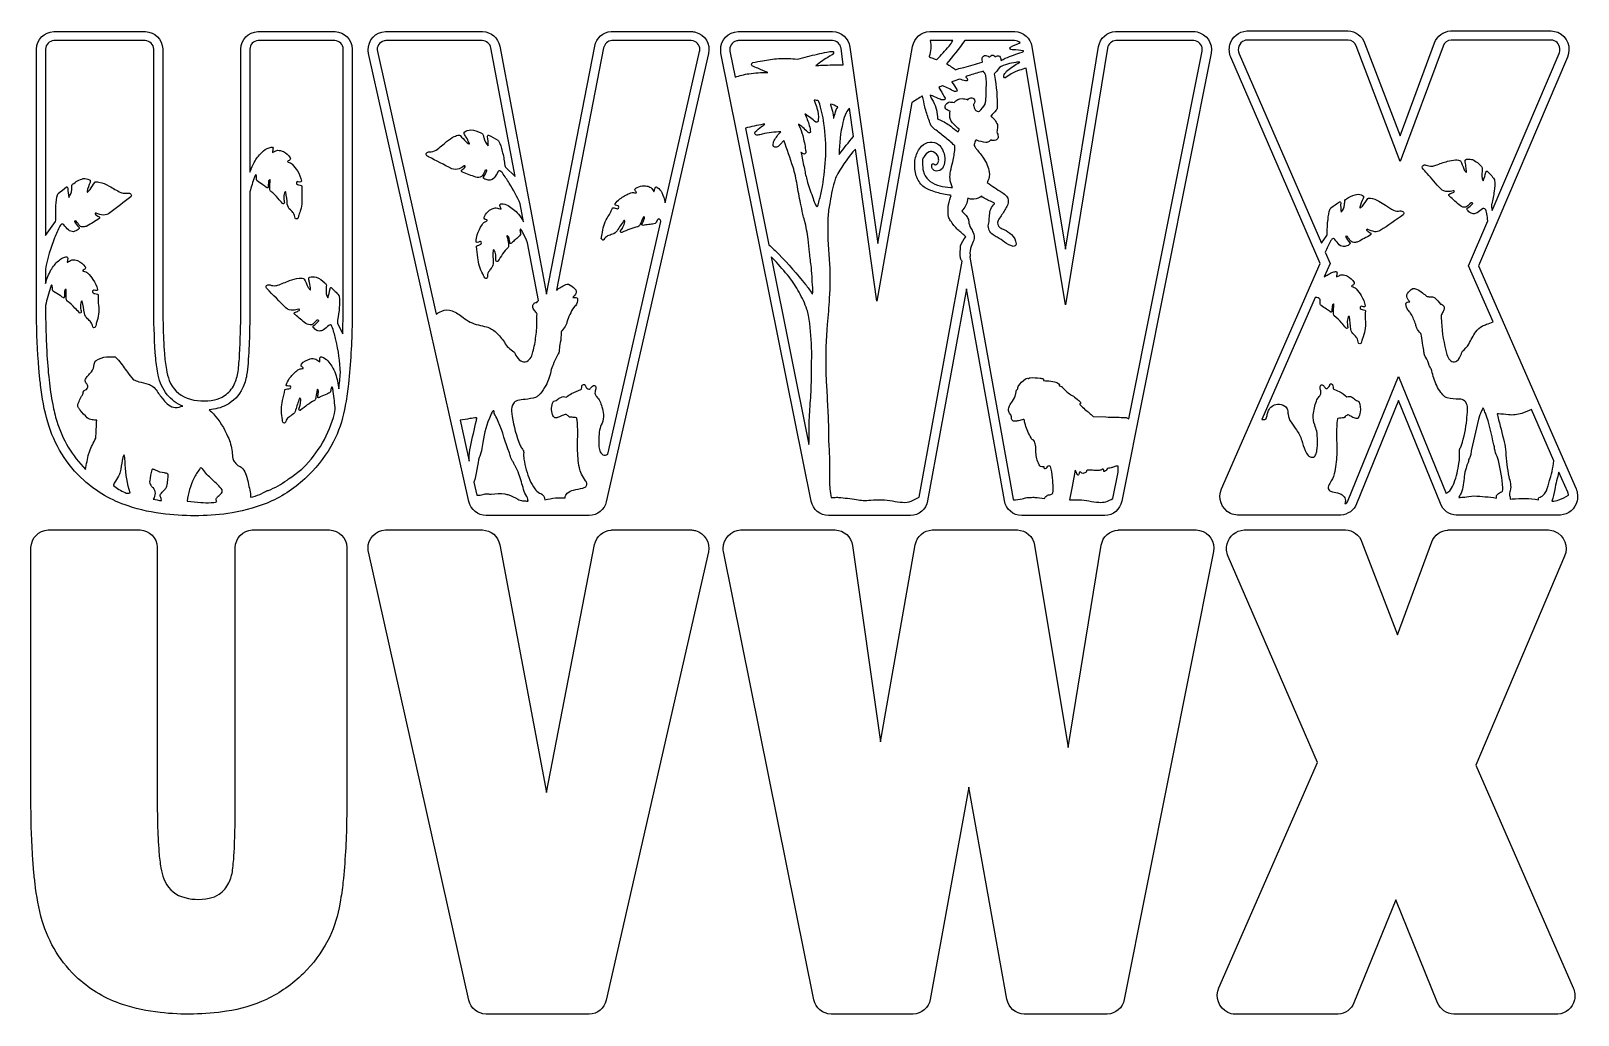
# Model space of a CAD drawing. Extents: x 0 to 1631, y -1 to 1036.
import ezdxf

# ---------------------------------------------------------------- set-up
doc = ezdxf.new("R2010")
doc.units = 0
doc.header["$MEASUREMENT"] = 0
doc.layers.add('Layer 1', color=7, linetype='Continuous', lineweight=0)

msp = doc.modelspace()

# ---------------------------------------------------------------- linework, layer by layer
at = {"layer": 'Layer 1', "color": 1, "lineweight": 25, "true_color": 0xff0000}
for points, knots in [([(239.2, 1035.6), (229.2, 1035.2), (221.4, 1027.1), (221.2, 1017.1), (221.2, 1017.1), (221.2, 740.9), (221.2, 740.9), (221.2, 725.7), (220.8, 710.5), (220, 695.4), (219.7, 689.3), (219.1, 683.2), (218.4, 677.2), (217.7, 672.5), (216.4, 667.9), (214.4, 663.6), (212, 658.9), (208.5, 654.9), (204.2, 651.9), (201, 649.8), (197.5, 648.3), (193.7, 647.6), (184.1, 645.4), (174, 646), (164.7, 649.2), (156, 652.4), (149.1, 659.2), (145.9, 667.9), (144.4, 671.6), (143.4, 675.5), (142.8, 679.4), (141.8, 685), (141.2, 690.6), (140.7, 696.2), (139.9, 706.1), (139.5, 716), (139.3, 726), (139.1, 733.1), (139, 740.3), (139, 747.5), (139, 747.5), (139, 1017.4), (139, 1017.4), (138.6, 1027.4), (130.7, 1035.3), (120.7, 1035.6), (120.7, 1035.6), (24, 1035.6), (24, 1035.6), (14, 1035.3), (6, 1027.2), (5.8, 1017.1), (5.8, 1017.1), (5.8, 744.1), (5.8, 744.1), (5.8, 725.2), (6.5, 706.3), (7.8, 687.4), (8, 684.1), (8.3, 680.8), (8.6, 677.6), (8.6, 677.6), (8.6, 677.4), (8.6, 677.4), (9, 672.6), (9.5, 667.8), (10.2, 663.1), (11.6, 649.8), (14.1, 636.7), (17.7, 623.9), (24.5, 600.4), (37.6, 579.2), (55.7, 562.7), (69.2, 550.5), (85.1, 541.2), (102.4, 535.6), (115.2, 531.3), (128.5, 528.5), (142, 527.1), (165.3, 524.4), (188.8, 524.8), (212, 528.3), (226.5, 530.7), (240.6, 534.9), (254, 540.9), (268.5, 547.7), (281.7, 557), (293, 568.3), (303.3, 578.4), (312, 590.1), (318.8, 602.9), (324.4, 613.7), (328.3, 625.3), (330.6, 637.2), (330.6, 637.2), (331.8, 643.3), (331.8, 643.3), (331.8, 643.3), (331.8, 643.4), (331.8, 643.4), (333, 650.3), (334, 657.2), (334.8, 664.2), (337, 685.8), (338.3, 707.5), (338.6, 729.2), (338.7, 735.6), (338.8, 742.1), (338.8, 748.5), (338.8, 748.5), (338.8, 1017.2), (338.8, 1017.2), (338.6, 1027.2), (330.6, 1035.3), (320.6, 1035.6), (320.6, 1035.6), (239.4, 1035.6), (239.4, 1035.6), (239.4, 1035.6), (239.2, 1035.6), (239.2, 1035.6)], [0, 0, 0, 0, 1, 1, 1, 2, 2, 2, 3, 3, 3, 4, 4, 4, 5, 5, 5, 6, 6, 6, 7, 7, 7, 8, 8, 8, 9, 9, 9, 10, 10, 10, 11, 11, 11, 12, 12, 12, 13, 13, 13, 14, 14, 14, 15, 15, 15, 16, 16, 16, 17, 17, 17, 18, 18, 18, 19, 19, 19, 20, 20, 20, 21, 21, 21, 22, 22, 22, 23, 23, 23, 24, 24, 24, 25, 25, 25, 26, 26, 26, 27, 27, 27, 28, 28, 28, 29, 29, 29, 30, 30, 30, 31, 31, 31, 32, 32, 32, 33, 33, 33, 34, 34, 34, 35, 35, 35, 36, 36, 36, 37, 37, 37, 38, 38, 38, 39, 39, 39, 40, 40, 40, 40]), ([(611.9, 1035.6), (603.2, 1035.1), (596.1, 1028.8), (594.4, 1020.3), (594.4, 1020.3), (543.5, 758.9), (543.5, 758.9), (543.5, 758.9), (494.3, 1020.2), (494.3, 1020.2), (492.7, 1028.9), (485.1, 1035.4), (476.2, 1035.6), (476.2, 1035.6), (373.8, 1035.6), (373.8, 1035.6), (363.4, 1035.2), (355.2, 1026.5), (355.5, 1016.1), (355.5, 1014.9), (355.7, 1013.7), (355.9, 1012.5), (355.9, 1012.5), (461.8, 540.2), (461.8, 540.2), (463.8, 531.7), (471.2, 525.6), (479.9, 525.4), (479.9, 525.4), (588.6, 525.4), (588.6, 525.4), (597.3, 525.6), (604.7, 531.7), (606.6, 540.1), (606.6, 540.1), (714.3, 1012.4), (714.3, 1012.4), (716.6, 1022.4), (710.6, 1032.3), (700.8, 1035), (699.4, 1035.3), (697.9, 1035.5), (696.5, 1035.6), (696.5, 1035.6), (612.4, 1035.6), (612.4, 1035.6), (612.4, 1035.6), (611.9, 1035.6), (611.9, 1035.6)], [0, 0, 0, 0, 1, 1, 1, 2, 2, 2, 3, 3, 3, 4, 4, 4, 5, 5, 5, 6, 6, 6, 7, 7, 7, 8, 8, 8, 9, 9, 9, 10, 10, 10, 11, 11, 11, 12, 12, 12, 13, 13, 13, 14, 14, 14, 15, 15, 15, 16, 16, 16, 16]), ([(1143.5, 1035.6), (1134.5, 1035.2), (1127.1, 1028.5), (1125.7, 1019.7), (1125.7, 1019.7), (1090.7, 806.4), (1090.7, 806.4), (1090.7, 806.4), (1055.3, 1019.7), (1055.3, 1019.7), (1053.9, 1028.7), (1046.3, 1035.3), (1037.3, 1035.6), (1037.3, 1035.6), (947.6, 1035.6), (947.6, 1035.6), (938.6, 1035.3), (931.1, 1028.8), (929.6, 1019.9), (929.6, 1019.9), (892.9, 812.3), (892.9, 812.3), (892.9, 812.3), (863.5, 1019.3), (863.5, 1019.3), (862.2, 1028.5), (854.5, 1035.4), (845.2, 1035.6), (845.2, 1035.6), (745.5, 1035.6), (745.5, 1035.6), (735.1, 1035.3), (726.9, 1026.6), (727.2, 1016.2), (727.2, 1015.1), (727.3, 1014), (727.5, 1012.9), (727.5, 1012.9), (822.7, 540.6), (822.7, 540.6), (824.4, 531.9), (832, 525.6), (840.8, 525.4), (840.8, 525.4), (927.4, 525.4), (927.4, 525.4), (936.3, 525.7), (943.8, 532.2), (945.4, 540.9), (945.4, 540.9), (986.3, 764.6), (986.3, 764.6), (986.3, 764.6), (1026.3, 541.3), (1026.3, 541.3), (1027.8, 532.2), (1035.5, 525.6), (1044.6, 525.4), (1044.6, 525.4), (1132.1, 525.4), (1132.1, 525.4), (1140.9, 525.7), (1148.3, 532), (1150, 540.6), (1150, 540.6), (1244.2, 1012.9), (1244.2, 1012.9), (1246.2, 1023.2), (1239.6, 1033.1), (1229.4, 1035.2), (1228.2, 1035.5), (1227, 1035.6), (1225.9, 1035.6), (1225.9, 1035.6), (1143.7, 1035.6), (1143.7, 1035.6), (1143.7, 1035.6), (1143.5, 1035.6), (1143.5, 1035.6)], [0, 0, 0, 0, 1, 1, 1, 2, 2, 2, 3, 3, 3, 4, 4, 4, 5, 5, 5, 6, 6, 6, 7, 7, 7, 8, 8, 8, 9, 9, 9, 10, 10, 10, 11, 11, 11, 12, 12, 12, 13, 13, 13, 14, 14, 14, 15, 15, 15, 16, 16, 16, 17, 17, 17, 18, 18, 18, 19, 19, 19, 20, 20, 20, 21, 21, 21, 22, 22, 22, 23, 23, 23, 24, 24, 24, 25, 25, 25, 26, 26, 26, 26]), ([(1496.8, 1036.2), (1489.1, 1035.9), (1482.4, 1030.9), (1479.8, 1023.7), (1479.8, 1023.7), (1443.5, 925.7), (1443.5, 925.7), (1443.5, 925.7), (1406.1, 1023.6), (1406.1, 1023.6), (1403.5, 1031), (1396.7, 1036), (1388.8, 1036.2), (1388.8, 1036.2), (1281.8, 1036.2), (1281.8, 1036.2), (1273.3, 1035.9), (1266.1, 1029.9), (1264.1, 1021.7), (1262.9, 1017.3), (1263.3, 1012.7), (1265.1, 1008.5), (1265.1, 1008.5), (1359.4, 791.1), (1359.4, 791.1), (1359.4, 791.1), (1255.3, 553.8), (1255.3, 553.8), (1250.9, 544), (1255.1, 532.5), (1264.7, 527.7), (1267.1, 526.7), (1269.6, 526.1), (1272.2, 526), (1272.2, 526), (1381.1, 526), (1381.1, 526), (1388.5, 526.5), (1394.9, 531.1), (1397.6, 538), (1397.6, 538), (1441.8, 646.6), (1441.8, 646.6), (1441.8, 646.6), (1486, 538.1), (1486, 538.1), (1488.7, 531.1), (1495.3, 526.3), (1502.8, 526), (1502.8, 526), (1612.7, 526), (1612.7, 526), (1621.2, 526.5), (1628.3, 532.7), (1630.1, 541), (1631.1, 545.3), (1630.7, 549.8), (1629, 553.8), (1629, 553.8), (1526.2, 788.6), (1526.2, 788.6), (1526.2, 788.6), (1619.9, 1008.6), (1619.9, 1008.6), (1624.3, 1018.7), (1619.7, 1030.4), (1609.7, 1034.8), (1607.5, 1035.7), (1605.2, 1036.2), (1602.9, 1036.2), (1602.9, 1036.2), (1497, 1036.2), (1497, 1036.2), (1497, 1036.2), (1496.8, 1036.2), (1496.8, 1036.2)], [0, 0, 0, 0, 1, 1, 1, 2, 2, 2, 3, 3, 3, 4, 4, 4, 5, 5, 5, 6, 6, 6, 7, 7, 7, 8, 8, 8, 9, 9, 9, 10, 10, 10, 11, 11, 11, 12, 12, 12, 13, 13, 13, 14, 14, 14, 15, 15, 15, 16, 16, 16, 17, 17, 17, 18, 18, 18, 19, 19, 19, 20, 20, 20, 21, 21, 21, 22, 22, 22, 23, 23, 23, 24, 24, 24, 25, 25, 25, 25]), ([(120.5, 1026.1), (125.4, 1025.9), (129.3, 1021.9), (129.5, 1017), (129.5, 1017), (129.5, 740.7), (129.5, 740.7), (129.6, 724.2), (130.3, 707.6), (131.6, 691.1), (132.2, 685.2), (133.1, 679.2), (134.2, 673.3), (135.8, 665.9), (139, 658.9), (143.7, 652.9), (148, 647.5), (153.7, 643.3), (160.1, 640.8), (157.5, 640), (154.9, 639.6), (152.2, 639.3), (149.6, 639.5), (147.1, 640.5), (145.1, 642.1), (143.1, 643.6), (141.3, 645.4), (139.8, 647.4), (137.4, 650.3), (135.1, 653.3), (133.1, 656.5), (131.9, 658.4), (130.3, 660), (128.6, 661.4), (127, 662.5), (125.3, 663.4), (123.5, 664), (120.4, 665), (117.2, 665.9), (113.9, 666.6), (112, 667.2), (110.1, 667.9), (108.2, 668.6), (108.1, 668.7), (108, 668.8), (107.9, 668.9), (105.6, 671.3), (103.6, 673.8), (101.7, 676.5), (98.8, 680.8), (95.7, 685.1), (92.4, 689.1), (91.2, 690.4), (90, 691.6), (88.8, 692.8), (85.8, 692.9), (82.8, 692.8), (79.7, 692.7), (75.8, 692.4), (72, 691.1), (68.7, 689), (67.5, 688), (66.7, 686.5), (66.7, 684.9), (66.6, 682), (65.5, 679.2), (63.7, 676.9), (62.5, 675.4), (61.3, 674), (59.9, 672.7), (59, 671.7), (58.2, 670.6), (57.6, 669.4), (57, 668.1), (57.1, 666.6), (58, 665.5), (58.5, 664.7), (59, 663.8), (59.6, 663), (60.1, 662.4), (60.2, 661.5), (59.9, 660.7), (59.7, 659.8), (59.2, 658.9), (58.4, 658.4), (57.3, 658.2), (56.3, 657.5), (55.7, 656.5), (55.3, 655.9), (55, 655.1), (55, 654.4), (54.7, 653.2), (54.1, 652.2), (53.4, 651.2), (52.2, 649.6), (51.4, 647.7), (50.9, 645.7), (50.7, 645.2), (50.4, 644.7), (50, 644.3), (49, 642.7), (49.1, 640.7), (50.1, 639.2), (50.6, 638.3), (51.2, 637.4), (51.9, 636.7), (54.2, 633.8), (56.7, 631.1), (59.3, 628.5), (60.7, 627.3), (62.5, 626.5), (64.4, 626.4), (66.1, 626.2), (67.7, 626.1), (69.4, 626), (69.1, 619.7), (68.7, 613.4), (68.4, 607), (65.8, 602.4), (63.5, 597.7), (61.6, 592.8), (61.4, 592.1), (61.2, 591.4), (61, 590.8), (59.6, 585.2), (58.5, 579.7), (57.6, 574.1), (43.5, 588.3), (33.1, 605.8), (27.3, 624.9), (25.5, 630.7), (24.1, 636.6), (23.1, 642.5), (21.3, 651), (20, 659.7), (19.1, 668.4), (18, 678.2), (17.2, 688.1), (16.7, 697.9), (16.7, 697.9), (16, 711.1), (16, 711.1), (16, 711.1), (16, 711.2), (16, 711.2), (16, 711.2), (15.6, 724.3), (15.6, 724.3), (15.6, 724.3), (15.6, 724.5), (15.6, 724.5), (15.6, 724.5), (15.4, 737.6), (15.4, 737.6), (15.4, 740.7), (15.4, 743.9), (15.4, 747), (16.9, 753.3), (18.6, 759.6), (20.5, 765.9), (20.8, 766.6), (21.1, 767.3), (21.4, 768), (21.5, 768.1), (21.6, 768.2), (21.7, 768.2), (21.8, 768.3), (22, 768.3), (22.1, 768.2), (22.3, 768), (22.4, 767.7), (22.4, 767.5), (22.6, 766.1), (22.7, 764.7), (22.7, 763.3), (22.8, 762.6), (23.2, 762.1), (23.9, 761.8), (26, 760.2), (28.3, 758.7), (30.7, 757.5), (31.8, 756.8), (32.8, 756), (33.9, 755.3), (34.1, 755.1), (34.4, 755.1), (34.7, 755.1), (34.9, 755.1), (35.1, 755.3), (35.1, 755.5), (35.3, 755.7), (35.4, 756), (35.3, 756.3), (35.3, 758.1), (35.3, 759.8), (35.3, 761.6), (35.4, 762.3), (35.7, 763), (36.1, 763.6), (36.1, 763.6), (36.3, 763.8), (36.3, 763.8), (36.5, 763.9), (36.6, 763.9), (36.8, 763.9), (36.8, 763.9), (37, 763.8), (37, 763.8), (37, 763.8), (37, 763.7), (37, 763.7), (37, 763.7), (37.1, 763.6), (37.1, 763.6), (37.1, 763.6), (37.1, 763.4), (37.1, 763.4), (37.1, 760.7), (37.1, 758), (37, 755.3), (36.9, 754.2), (37.2, 753.1), (37.7, 752.1), (37.8, 751.8), (38, 751.7), (38.2, 751.5), (41.2, 749.5), (44, 747), (46.4, 744.2), (48, 742.5), (49.6, 740.8), (51.2, 739.2), (51.7, 738.9), (52.3, 738.9), (52.7, 739.2), (52.7, 739.2), (52.9, 739.5), (52.9, 739.5), (52.9, 739.5), (53, 739.8), (53, 739.8), (53, 739.8), (53, 740.2), (53, 740.2), (52.8, 741.7), (52.5, 743.2), (52.2, 744.7), (52.1, 746.8), (52.2, 748.9), (52.8, 751), (53, 751.4), (53.3, 751.7), (53.8, 751.7), (53.9, 751.6), (54, 751.5), (54.1, 751.4), (55.1, 747.2), (55.8, 742.9), (56.3, 738.7), (56.6, 736.4), (57.9, 734.3), (59.7, 732.9), (61, 731.8), (62.1, 730.7), (63.2, 729.4), (64.2, 727.9), (64.8, 726.1), (65.1, 724.3), (65.2, 723.8), (65.6, 723.5), (66, 723.5), (66.7, 723.4), (67.4, 723.6), (67.8, 724.1), (68.2, 725), (68.5, 725.9), (68.6, 726.8), (68.9, 728.3), (69.3, 729.6), (69.8, 731), (71.6, 737), (72, 743.3), (71, 749.5), (70.8, 752.4), (70.7, 755.4), (70.7, 758.3), (70.7, 758.4), (70.6, 758.5), (70.6, 758.6), (70.5, 758.7), (70.4, 758.8), (70.2, 758.9), (69.3, 759.3), (68.2, 759.5), (67.2, 759.5), (66.2, 759.6), (65.3, 760.2), (64.8, 761.1), (64.8, 761.1), (64.8, 761.4), (64.8, 761.4), (64.7, 762), (65, 762.5), (65.6, 762.8), (65.9, 762.9), (66.3, 763), (66.7, 762.9), (67.6, 762.6), (68.6, 762.5), (69.6, 762.7), (69.6, 762.7), (69.7, 762.8), (69.7, 762.8), (69.7, 762.8), (69.9, 762.9), (69.9, 762.9), (69.9, 763), (70, 763.1), (70, 763.2), (70.1, 763.3), (70.1, 763.5), (70.1, 763.6), (69.3, 767.4), (67.7, 771), (65.4, 774.2), (63.8, 776.7), (61.8, 779), (59.7, 781.2), (58.5, 782.2), (57, 782.9), (55.4, 783.1), (55.4, 783.1), (55.1, 783.1), (55.1, 783.1), (55, 783.2), (54.9, 783.3), (54.8, 783.4), (54.8, 783.4), (54.8, 783.6), (54.8, 783.6), (54.8, 783.6), (54.8, 783.8), (54.8, 783.8), (54.9, 784), (55, 784.1), (55.2, 784.3), (55.7, 784.6), (56.2, 784.8), (56.7, 785.1), (57.5, 785.7), (57.7, 786.9), (57.2, 787.7), (55.2, 790.6), (52.4, 792.8), (49.2, 794.2), (47.4, 794.9), (45.4, 795.2), (43.4, 795), (43.4, 795), (43, 794.9), (43, 794.9), (41.4, 794.2), (39.9, 793.4), (38.4, 792.6), (38.4, 792.6), (38.3, 792.7), (38.3, 792.7), (38.3, 792.7), (38.9, 796.4), (38.9, 796.4), (39, 797.1), (38.6, 797.8), (38, 798.1), (36.5, 798.1), (35, 797.8), (33.7, 797.1), (31.9, 796.3), (30.3, 795.2), (28.9, 793.9), (25.9, 791.1), (23.3, 787.9), (21.1, 784.4), (18.7, 779.8), (16.8, 775.1), (15.3, 770.1), (15.3, 770.1), (15.3, 785.3), (15.3, 785.3), (17.5, 796.5), (20.7, 807.5), (25, 818.1), (26.6, 822.4), (28.5, 826.5), (30.6, 830.6), (31, 831.4), (31.6, 832.1), (32.3, 832.6), (33.2, 833), (34.2, 832.7), (34.7, 832), (36.3, 830.1), (37.9, 828.3), (39.6, 826.5), (41.1, 825.3), (42.9, 824.7), (44.8, 824.7), (46.7, 825.1), (48.4, 825.9), (49.9, 827.1), (49.9, 827.1), (50.6, 827.7), (50.6, 827.7), (50.6, 827.7), (50.8, 828), (50.8, 828), (50.9, 828.2), (50.9, 828.4), (50.9, 828.7), (50.9, 828.9), (50.8, 829.1), (50.6, 829.3), (48.7, 831.1), (47.1, 833.1), (45.8, 835.4), (45.8, 835.4), (45.8, 835.6), (45.8, 835.6), (45.8, 835.6), (46.1, 835.7), (46.1, 835.7), (46.6, 836.1), (47.4, 836.1), (47.8, 835.6), (49, 834), (50.2, 832.3), (51.6, 830.8), (52.6, 830), (53.9, 829.7), (55.2, 829.8), (56.5, 829.8), (57.8, 830.1), (59, 830.6), (63.4, 833.1), (67.7, 835.8), (72, 838.5), (72.4, 838.8), (72.5, 839.3), (72.4, 839.8), (72.4, 839.8), (72.3, 840), (72.3, 840), (72.1, 840.3), (71.9, 840.5), (71.6, 840.7), (70.1, 841.3), (68.8, 842.2), (67.6, 843.4), (67.6, 843.4), (67.6, 843.5), (67.6, 843.5), (67.6, 843.7), (67.6, 843.8), (67.6, 843.9), (67.6, 843.9), (67.7, 844.1), (67.7, 844.1), (67.7, 844.1), (67.9, 844.3), (67.9, 844.3), (68.2, 844.4), (68.5, 844.4), (68.8, 844.3), (71.2, 843.2), (73.7, 842.5), (76.4, 842.2), (78.9, 842.2), (81.3, 843), (83.2, 844.6), (90.6, 850.1), (98, 855.8), (105.3, 861.5), (106, 862.3), (106.1, 863.5), (105.4, 864.4), (104.6, 865.1), (103.5, 865.5), (102.3, 865.4), (100.1, 865), (97.9, 865), (95.7, 865.5), (95.7, 865.5), (94.7, 865.9), (94.7, 865.9), (90.6, 868.1), (86.6, 870.4), (82.6, 872.7), (79.3, 874.7), (75.6, 876.2), (71.7, 877), (71.7, 877), (70, 877.3), (70, 877.3), (69.2, 877.4), (68.5, 877.3), (67.8, 877.1), (67.6, 877), (67.4, 876.9), (67.3, 876.7), (65.6, 874.2), (63.9, 871.7), (62.3, 869.2), (61.6, 868), (60.7, 867.1), (59.5, 866.4), (59.5, 866.4), (59.2, 866.3), (59.2, 866.3), (59.2, 866.3), (59.2, 866.4), (59.2, 866.4), (59.1, 866.6), (59.1, 866.8), (59.2, 867), (59.9, 870.3), (61, 873.5), (62.4, 876.6), (62.6, 877.2), (62.7, 877.9), (62.6, 878.5), (62.6, 879), (62.2, 879.4), (61.7, 879.5), (59.6, 880.4), (57.4, 880.8), (55.1, 880.6), (51, 879.4), (47.2, 877.4), (43.9, 874.6), (43.6, 874.3), (43.4, 874), (43.2, 873.6), (43.1, 872.1), (43, 870.6), (43, 869), (42.7, 866.1), (41.6, 863.2), (39.9, 860.8), (39.2, 864), (38.9, 867.4), (38.9, 870.7), (38.9, 871.2), (38.6, 871.6), (38.1, 871.9), (37.9, 871.9), (37.8, 871.8), (37.6, 871.8), (34.6, 869.7), (31.6, 867.4), (28.8, 865), (28.5, 864.6), (28.2, 864.2), (28, 863.7), (27, 860), (26.4, 856.2), (26.3, 852.4), (26, 847.6), (26, 842.8), (26.3, 838), (26.3, 837.2), (26.1, 836.3), (25.8, 835.5), (25.8, 835.5), (15.3, 820.7), (15.3, 820.7), (15.3, 820.7), (15.3, 1017.2), (15.3, 1017.2), (15.6, 1022), (19.4, 1025.8), (24.2, 1026.1), (24.2, 1026.1), (120.5, 1026.1), (120.5, 1026.1)], [0, 0, 0, 0, 1, 1, 1, 2, 2, 2, 3, 3, 3, 4, 4, 4, 5, 5, 5, 6, 6, 6, 7, 7, 7, 8, 8, 8, 9, 9, 9, 10, 10, 10, 11, 11, 11, 12, 12, 12, 13, 13, 13, 14, 14, 14, 15, 15, 15, 16, 16, 16, 17, 17, 17, 18, 18, 18, 19, 19, 19, 20, 20, 20, 21, 21, 21, 22, 22, 22, 23, 23, 23, 24, 24, 24, 25, 25, 25, 26, 26, 26, 27, 27, 27, 28, 28, 28, 29, 29, 29, 30, 30, 30, 31, 31, 31, 32, 32, 32, 33, 33, 33, 34, 34, 34, 35, 35, 35, 36, 36, 36, 37, 37, 37, 38, 38, 38, 39, 39, 39, 40, 40, 40, 41, 41, 41, 42, 42, 42, 43, 43, 43, 44, 44, 44, 45, 45, 45, 46, 46, 46, 47, 47, 47, 48, 48, 48, 49, 49, 49, 50, 50, 50, 51, 51, 51, 52, 52, 52, 53, 53, 53, 54, 54, 54, 55, 55, 55, 56, 56, 56, 57, 57, 57, 58, 58, 58, 59, 59, 59, 60, 60, 60, 61, 61, 61, 62, 62, 62, 63, 63, 63, 64, 64, 64, 65, 65, 65, 66, 66, 66, 67, 67, 67, 68, 68, 68, 69, 69, 69, 70, 70, 70, 71, 71, 71, 72, 72, 72, 73, 73, 73, 74, 74, 74, 75, 75, 75, 76, 76, 76, 77, 77, 77, 78, 78, 78, 79, 79, 79, 80, 80, 80, 81, 81, 81, 82, 82, 82, 83, 83, 83, 84, 84, 84, 85, 85, 85, 86, 86, 86, 87, 87, 87, 88, 88, 88, 89, 89, 89, 90, 90, 90, 91, 91, 91, 92, 92, 92, 93, 93, 93, 94, 94, 94, 95, 95, 95, 96, 96, 96, 97, 97, 97, 98, 98, 98, 99, 99, 99, 100, 100, 100, 101, 101, 101, 102, 102, 102, 103, 103, 103, 104, 104, 104, 105, 105, 105, 106, 106, 106, 107, 107, 107, 108, 108, 108, 109, 109, 109, 110, 110, 110, 111, 111, 111, 112, 112, 112, 113, 113, 113, 114, 114, 114, 115, 115, 115, 116, 116, 116, 117, 117, 117, 118, 118, 118, 119, 119, 119, 120, 120, 120, 121, 121, 121, 122, 122, 122, 123, 123, 123, 124, 124, 124, 125, 125, 125, 126, 126, 126, 127, 127, 127, 128, 128, 128, 129, 129, 129, 130, 130, 130, 131, 131, 131, 132, 132, 132, 133, 133, 133, 134, 134, 134, 135, 135, 135, 136, 136, 136, 137, 137, 137, 138, 138, 138, 139, 139, 139, 140, 140, 140, 141, 141, 141, 142, 142, 142, 143, 143, 143, 144, 144, 144, 145, 145, 145, 146, 146, 146, 147, 147, 147, 148, 148, 148, 149, 149, 149, 150, 150, 150, 151, 151, 151, 152, 152, 152, 153, 153, 153, 154, 154, 154, 155, 155, 155, 156, 156, 156, 157, 157, 157, 158, 158, 158, 159, 159, 159, 160, 160, 160, 161, 161, 161, 162, 162, 162, 163, 163, 163, 164, 164, 164, 165, 165, 165, 166, 166, 166, 167, 167, 167, 168, 168, 168, 169, 169, 169, 170, 170, 170, 171, 171, 171, 172, 172, 172, 173, 173, 173, 174, 174, 174, 175, 175, 175, 176, 176, 176, 177, 177, 177, 178, 178, 178, 179, 179, 179, 180, 180, 180, 181, 181, 181, 182, 182, 182, 183, 183, 183, 184, 184, 184, 185, 185, 185, 186, 186, 186, 187, 187, 187, 188, 188, 188, 189, 189, 189, 190, 190, 190, 191, 191, 191, 192, 192, 192, 193, 193, 193, 194, 194, 194, 194]), ([(320.4, 1026.1), (325.3, 1025.9), (329.2, 1021.9), (329.3, 1017), (329.3, 1017), (329.3, 754.9), (329.3, 754.9), (329.3, 742.4), (329.1, 729.8), (328.7, 717.2), (328.7, 717.2), (323.2, 728), (323.2, 728), (323, 729.2), (323, 730.3), (323.3, 731.4), (324.2, 735.9), (324.8, 740.4), (325.1, 744.9), (325.6, 748.6), (325.6, 752.5), (325.1, 756.2), (325, 756.7), (324.8, 757.2), (324.5, 757.6), (322, 760.5), (319.4, 763.2), (316.5, 765.8), (316.5, 765.8), (316.3, 765.8), (316.3, 765.8), (316.3, 765.8), (316.1, 765.7), (316.1, 765.7), (315.6, 765.4), (315.3, 764.9), (315.3, 764.4), (314.8, 761.2), (314, 758.1), (313, 755.1), (311.5, 757.7), (310.9, 760.7), (311.1, 763.7), (311.3, 765.2), (311.4, 766.7), (311.5, 768.2), (311.1, 769.2), (310.5, 770), (309.8, 770.7), (307.1, 773.2), (304.1, 775.3), (300.7, 776.8), (298.4, 777.5), (295.8, 777.4), (293.5, 776.6), (293.5, 776.6), (293.2, 776.3), (293.2, 776.3), (292.9, 775.9), (292.8, 775.4), (292.9, 775), (293, 773.7), (293.3, 772.4), (293.7, 771.1), (294.2, 768.7), (294.6, 766.2), (294.8, 763.7), (294.8, 763.7), (294.7, 763.5), (294.7, 763.5), (294.7, 763.5), (294.6, 763.4), (294.6, 763.4), (294.4, 763.4), (294.3, 763.5), (294.1, 763.6), (293.2, 764.5), (292.4, 765.5), (291.9, 766.6), (290.7, 769.4), (289.4, 772.1), (288.1, 774.8), (287.9, 775.1), (287.6, 775.4), (287.2, 775.5), (285.7, 775.8), (284.2, 775.9), (282.7, 775.7), (279.3, 775.3), (275.9, 774.4), (272.7, 773.2), (268.5, 771.5), (264.3, 769.8), (260, 768.2), (259.4, 767.9), (258.8, 767.8), (258.1, 767.8), (256.2, 767.6), (254.2, 767.9), (252.3, 768.5), (251.2, 768.9), (250, 768.8), (248.9, 768.3), (248, 767.8), (247.7, 766.7), (248.1, 765.8), (248.2, 765.4), (248.4, 765), (248.8, 764.8), (255.4, 757.9), (262, 751), (268.8, 744.3), (270.9, 742.6), (273.5, 741.7), (276.2, 741.9), (278.2, 742.1), (280.3, 742.4), (282.3, 743), (282.3, 743), (282.4, 743), (282.4, 743), (282.6, 742.9), (282.7, 742.8), (282.8, 742.8), (283, 742.6), (283.1, 742.4), (283.1, 742.2), (283.1, 742), (283, 741.8), (282.8, 741.7), (281.6, 740.9), (280.2, 740.3), (278.9, 739.9), (278.2, 739.7), (277.7, 739.2), (277.6, 738.5), (277.7, 738), (278, 737.6), (278.4, 737.3), (282.2, 734.1), (286, 730.9), (289.9, 727.9), (291.7, 726.8), (293.8, 726.3), (295.9, 726.6), (296.3, 726.7), (296.7, 726.9), (297.1, 727.1), (298.6, 728.5), (300, 729.9), (301.4, 731.3), (302.1, 731.7), (302.9, 731.6), (303.4, 731), (303.4, 731), (303.4, 730.8), (303.4, 730.8), (301.8, 728.7), (299.8, 726.8), (297.6, 725.3), (297.6, 725.3), (297.5, 725.1), (297.5, 725.1), (297.4, 725), (297.4, 724.8), (297.4, 724.7), (297.4, 724.5), (297.4, 724.4), (297.4, 724.3), (297.5, 724), (297.6, 723.8), (297.7, 723.7), (298.8, 722.5), (300.1, 721.5), (301.4, 720.6), (303, 719.9), (304.7, 719.8), (306.4, 720.3), (307, 720.5), (307.7, 720.8), (308.3, 721.1), (310.2, 722.6), (312, 724.2), (313.9, 725.8), (314.4, 726.3), (315.2, 726.5), (315.9, 726.4), (316.6, 726), (317.1, 725.5), (317.4, 724.8), (317.6, 724.2), (317.8, 723.7), (318, 723.2), (319.4, 719.1), (320.5, 714.9), (321.4, 710.7), (324.3, 699.3), (325.9, 687.7), (326.3, 676), (325.9, 670.4), (325.3, 664.8), (324.5, 659.2), (323.9, 664.4), (322.7, 669.6), (321.2, 674.7), (320.2, 677.6), (318.8, 680.4), (317.2, 683), (315.9, 685), (314.5, 686.9), (313, 688.7), (311.2, 690.5), (308.9, 691.9), (306.5, 692.7), (305.8, 692.9), (305.1, 692.7), (304.9, 692.1), (304.7, 691.8), (304.6, 691.5), (304.6, 691.2), (304.7, 690), (304.7, 688.8), (304.7, 687.6), (304.7, 687.6), (304.6, 687.4), (304.6, 687.4), (304.6, 687.4), (304.6, 687.4), (304.6, 687.4), (303.2, 688.4), (301.8, 689.4), (300.3, 690.4), (298.4, 691), (296.4, 691.1), (294.5, 690.6), (290.9, 689.8), (287.6, 687.9), (285.1, 685.1), (284.7, 684.5), (284.6, 683.7), (285, 683), (285.3, 682.6), (285.7, 682.2), (286.2, 682), (286.5, 681.8), (286.8, 681.5), (287.1, 681.1), (287.1, 681), (287.1, 681), (287.1, 680.9), (287.1, 680.9), (286.9, 680.6), (286.9, 680.6), (286.8, 680.6), (286.7, 680.5), (286.6, 680.5), (286.1, 680.4), (285.5, 680.3), (285, 680.3), (283.3, 680.1), (281.8, 679.3), (280.5, 678.2), (277.5, 675.7), (274.7, 672.9), (272.4, 669.8), (271, 667.7), (269.8, 665.5), (269, 663.1), (269, 663), (269, 662.9), (269, 662.8), (269.1, 662.5), (269.3, 662.3), (269.6, 662.2), (269.8, 662.1), (270.1, 662), (270.4, 662.1), (271.2, 662), (271.9, 662), (272.7, 662.1), (272.9, 662.1), (273.1, 662), (273.3, 661.9), (273.3, 661.9), (273.5, 661.8), (273.5, 661.8), (274.1, 661.2), (274.1, 660.2), (273.5, 659.6), (273.5, 659.6), (273.3, 659.4), (273.3, 659.4), (272.5, 658.9), (271.5, 658.7), (270.5, 658.9), (269.6, 658.9), (268.8, 658.8), (268, 658.5), (268, 658.5), (267.7, 658.3), (267.7, 658.3), (267.7, 658.3), (267.6, 658.1), (267.6, 658.1), (267.1, 654.2), (266.4, 650.4), (265.3, 646.6), (263.9, 640.7), (263.8, 634.7), (264.9, 628.8), (265.1, 627.6), (265.2, 626.4), (265.3, 625.2), (265.3, 625.2), (265.5, 624.1), (265.5, 624.1), (265.8, 623.3), (266.6, 622.9), (267.4, 623), (267.7, 623.1), (268, 623.2), (268.2, 623.4), (268.5, 624.2), (268.9, 625.1), (269.2, 626), (269.9, 627.5), (271.1, 628.8), (272.5, 629.7), (273.4, 630.4), (274.4, 631.1), (275.5, 631.8), (277.2, 632.9), (278.5, 634.6), (279.1, 636.6), (280.2, 640.8), (281.5, 644.9), (283, 648.9), (283, 648.9), (283.2, 649.1), (283.2, 649.1), (283.2, 649.1), (283.4, 649.1), (283.4, 649.1), (283.4, 649.1), (283.7, 649.1), (283.7, 649.1), (283.7, 649.1), (283.9, 649), (283.9, 649), (284.1, 648.7), (284.3, 648.4), (284.4, 648), (284.5, 646), (284.3, 644), (283.9, 642), (283.5, 640.5), (283, 639.1), (282.5, 637.6), (282.4, 637.1), (282.7, 636.5), (283.2, 636.3), (283.4, 636.2), (283.7, 636.2), (283.9, 636.3), (283.9, 636.3), (284.3, 636.5), (284.3, 636.5), (286.7, 638.3), (289.1, 640.2), (291.4, 642.1), (293.7, 643.9), (296.2, 645.5), (298.9, 646.7), (299.4, 647.1), (299.8, 647.6), (300, 648.3), (300.3, 648.9), (300.4, 649.6), (300.5, 650.3), (300.8, 652.9), (301.2, 655.5), (301.6, 658.1), (301.6, 658.4), (301.7, 658.6), (302, 658.8), (302.4, 658.6), (302.8, 658.3), (302.9, 657.8), (303.1, 657.1), (303.1, 656.4), (303, 655.7), (302.8, 653.9), (302.5, 652.5), (302.3, 650.8), (302.3, 650.4), (302.4, 650.1), (302.6, 649.9), (302.8, 649.7), (303.2, 649.7), (303.5, 649.8), (304.1, 649.9), (304.5, 650.2), (304.9, 650.5), (307.2, 651.5), (309.5, 652.5), (311.9, 653.4), (313.1, 654), (314.3, 654.7), (315.5, 655.4), (315.7, 655.6), (315.8, 655.9), (315.9, 656.2), (316.2, 657.6), (316.5, 659), (316.8, 660.4), (316.9, 660.6), (316.9, 660.7), (317, 660.8), (317, 660.8), (317.2, 660.9), (317.2, 660.9), (317.2, 660.9), (317.3, 661), (317.3, 661), (317.3, 661), (317.6, 660.8), (317.6, 660.8), (317.6, 660.8), (317.8, 660.6), (317.8, 660.6), (318.3, 659.1), (318.6, 657.6), (318.7, 656.1), (319.6, 649.8), (320.3, 643.5), (320.9, 637.2), (316.2, 615.1), (305.4, 594.8), (289.7, 578.7), (288, 576.8), (286.2, 575), (284.3, 573.2), (284.3, 573.2), (276.7, 567.6), (276.7, 567.6), (274.4, 566.1), (272.2, 564.6), (270, 562.9), (264, 558.4), (257.4, 554.7), (250.3, 552), (249, 551.7), (247.7, 551.2), (246.5, 550.5), (246.5, 550.5), (241.3, 547.8), (241.3, 547.8), (238.1, 546.4), (234.8, 545.5), (231.5, 544.8), (231.5, 547.3), (231.3, 549.8), (230.7, 552.2), (229.7, 557.6), (228.4, 562.8), (227, 568.1), (226.3, 570.5), (225.1, 572.8), (223.5, 574.7), (222.4, 576), (221, 576.9), (219.5, 577.6), (217.7, 578.6), (216.2, 580), (214.9, 581.6), (214, 582.8), (213.3, 584.2), (213, 585.6), (212.5, 588), (212.2, 590.3), (212, 592.7), (211.5, 598.2), (210, 603.5), (207.7, 608.5), (203.9, 617.4), (198.7, 625.6), (192.4, 632.8), (191, 634.3), (189.5, 635.7), (187.9, 637), (194.2, 637.4), (200.3, 639.1), (205.9, 641.8), (213.4, 645.8), (219.4, 652), (223, 659.6), (225.2, 663.9), (226.7, 668.6), (227.4, 673.4), (228.1, 677.6), (228.6, 681.9), (228.9, 686.2), (229.7, 696.2), (230.2, 706.3), (230.4, 716.4), (230.6, 726.7), (230.8, 737), (230.8, 747.4), (230.8, 747.4), (230.8, 866.7), (230.8, 866.7), (232.3, 871.9), (233.9, 877.1), (235.7, 882.2), (236, 882.9), (236.4, 883.6), (236.7, 884.3), (236.8, 884.5), (237, 884.6), (237.2, 884.6), (237.2, 884.6), (237.4, 884.5), (237.4, 884.5), (237.6, 884.3), (237.7, 884), (237.7, 883.7), (237.8, 882.3), (237.8, 881), (237.8, 879.6), (237.8, 879), (238.1, 878.5), (238.6, 878.2), (240.4, 876.7), (242.4, 875.3), (244.5, 874), (245.9, 873.2), (247.1, 872.3), (248.4, 871.3), (248.7, 871), (249.1, 870.8), (249.6, 870.9), (249.9, 871), (250.1, 871.4), (250.1, 871.7), (250.2, 873.6), (250.3, 875.4), (250.4, 877.3), (250.4, 877.9), (250.7, 878.6), (251.1, 879.1), (251.3, 879.4), (251.6, 879.6), (251.9, 879.6), (251.9, 879.6), (252.1, 879.5), (252.1, 879.5), (252.2, 879.3), (252.2, 879.1), (252.2, 878.8), (252.1, 876), (251.9, 873.3), (251.8, 870.5), (251.7, 869.5), (251.9, 868.4), (252.4, 867.5), (252.4, 867.5), (252.8, 867.2), (252.8, 867.2), (255.8, 865), (258.4, 862.5), (260.7, 859.5), (262.2, 857.8), (263.7, 856.1), (265.2, 854.4), (265.5, 854), (266.1, 853.9), (266.5, 854.1), (267, 854.3), (267.2, 854.8), (267.2, 855.3), (266.9, 856.8), (266.8, 858.2), (266.6, 859.8), (266.5, 861.8), (266.8, 863.8), (267.3, 865.8), (267.4, 866.3), (267.8, 866.7), (268.4, 866.7), (268.5, 866.7), (268.7, 866.6), (268.7, 866.4), (269.5, 862.2), (270, 857.9), (270.3, 853.6), (270.6, 851.3), (271.8, 849.2), (273.5, 847.7), (274.8, 846.6), (275.9, 845.4), (276.9, 844.1), (277.8, 842.5), (278.4, 840.7), (278.6, 838.9), (278.6, 838.4), (279.1, 838.1), (279.5, 838.1), (280.1, 837.9), (280.7, 838.1), (281.2, 838.4), (281.3, 838.5), (281.4, 838.6), (281.4, 838.7), (281.8, 839.9), (282.2, 841), (282.5, 842.2), (283.1, 843.9), (283.7, 845.7), (284.3, 847.5), (285.7, 852.8), (286.1, 858.4), (285.5, 863.8), (285.4, 866.7), (285.4, 869.7), (285.6, 872.6), (285.5, 872.9), (285.4, 873.1), (285.1, 873.2), (284.2, 873.7), (283.2, 873.9), (282.1, 874), (281.3, 874.1), (280.6, 874.5), (280, 875.1), (279.6, 875.9), (279.8, 876.8), (280.5, 877.3), (280.9, 877.5), (281.3, 877.5), (281.7, 877.3), (282.7, 877), (283.7, 876.9), (284.6, 877.1), (285, 877.2), (285.2, 877.6), (285.1, 877.9), (284.5, 881.8), (283.1, 885.5), (280.9, 888.8), (279.3, 891.3), (277.5, 893.7), (275.5, 895.9), (274.3, 897), (272.8, 897.7), (271.3, 898), (270.9, 898), (270.7, 898.3), (270.6, 898.7), (270.6, 898.8), (270.7, 898.8), (270.7, 898.9), (271.1, 899.2), (271.6, 899.5), (272.1, 899.7), (272.6, 899.8), (273, 900.1), (273.3, 900.6), (273.6, 901.2), (273.6, 902), (273.3, 902.6), (271.5, 905.3), (269, 907.5), (266.2, 909.1), (264.3, 910), (262.3, 910.4), (260.2, 910.5), (260.2, 910.5), (259.3, 910.3), (259.3, 910.3), (257.7, 909.7), (256.1, 909), (254.6, 908.2), (254.6, 908.2), (254.6, 908.3), (254.6, 908.3), (254.8, 909.5), (255, 910.7), (255.2, 912), (255.4, 912.5), (255.2, 913.2), (254.7, 913.6), (254.3, 913.8), (253.9, 913.8), (253.4, 913.7), (250.4, 913.3), (247.5, 911.9), (245.2, 909.9), (242.1, 907.2), (239.4, 904.1), (237.1, 900.7), (234.9, 896.8), (233, 892.8), (231.4, 888.7), (231.2, 888.3), (231, 887.8), (230.8, 887.4), (230.8, 887.4), (230.8, 1016.9), (230.8, 1016.9), (230.8, 1021.8), (234.7, 1025.8), (239.6, 1026.1), (239.6, 1026.1), (320.4, 1026.1), (320.4, 1026.1)], [0, 0, 0, 0, 1, 1, 1, 2, 2, 2, 3, 3, 3, 4, 4, 4, 5, 5, 5, 6, 6, 6, 7, 7, 7, 8, 8, 8, 9, 9, 9, 10, 10, 10, 11, 11, 11, 12, 12, 12, 13, 13, 13, 14, 14, 14, 15, 15, 15, 16, 16, 16, 17, 17, 17, 18, 18, 18, 19, 19, 19, 20, 20, 20, 21, 21, 21, 22, 22, 22, 23, 23, 23, 24, 24, 24, 25, 25, 25, 26, 26, 26, 27, 27, 27, 28, 28, 28, 29, 29, 29, 30, 30, 30, 31, 31, 31, 32, 32, 32, 33, 33, 33, 34, 34, 34, 35, 35, 35, 36, 36, 36, 37, 37, 37, 38, 38, 38, 39, 39, 39, 40, 40, 40, 41, 41, 41, 42, 42, 42, 43, 43, 43, 44, 44, 44, 45, 45, 45, 46, 46, 46, 47, 47, 47, 48, 48, 48, 49, 49, 49, 50, 50, 50, 51, 51, 51, 52, 52, 52, 53, 53, 53, 54, 54, 54, 55, 55, 55, 56, 56, 56, 57, 57, 57, 58, 58, 58, 59, 59, 59, 60, 60, 60, 61, 61, 61, 62, 62, 62, 63, 63, 63, 64, 64, 64, 65, 65, 65, 66, 66, 66, 67, 67, 67, 68, 68, 68, 69, 69, 69, 70, 70, 70, 71, 71, 71, 72, 72, 72, 73, 73, 73, 74, 74, 74, 75, 75, 75, 76, 76, 76, 77, 77, 77, 78, 78, 78, 79, 79, 79, 80, 80, 80, 81, 81, 81, 82, 82, 82, 83, 83, 83, 84, 84, 84, 85, 85, 85, 86, 86, 86, 87, 87, 87, 88, 88, 88, 89, 89, 89, 90, 90, 90, 91, 91, 91, 92, 92, 92, 93, 93, 93, 94, 94, 94, 95, 95, 95, 96, 96, 96, 97, 97, 97, 98, 98, 98, 99, 99, 99, 100, 100, 100, 101, 101, 101, 102, 102, 102, 103, 103, 103, 104, 104, 104, 105, 105, 105, 106, 106, 106, 107, 107, 107, 108, 108, 108, 109, 109, 109, 110, 110, 110, 111, 111, 111, 112, 112, 112, 113, 113, 113, 114, 114, 114, 115, 115, 115, 116, 116, 116, 117, 117, 117, 118, 118, 118, 119, 119, 119, 120, 120, 120, 121, 121, 121, 122, 122, 122, 123, 123, 123, 124, 124, 124, 125, 125, 125, 126, 126, 126, 127, 127, 127, 128, 128, 128, 129, 129, 129, 130, 130, 130, 131, 131, 131, 132, 132, 132, 133, 133, 133, 134, 134, 134, 135, 135, 135, 136, 136, 136, 137, 137, 137, 138, 138, 138, 139, 139, 139, 140, 140, 140, 141, 141, 141, 142, 142, 142, 143, 143, 143, 144, 144, 144, 145, 145, 145, 146, 146, 146, 147, 147, 147, 148, 148, 148, 149, 149, 149, 150, 150, 150, 151, 151, 151, 152, 152, 152, 153, 153, 153, 154, 154, 154, 155, 155, 155, 156, 156, 156, 157, 157, 157, 158, 158, 158, 159, 159, 159, 160, 160, 160, 161, 161, 161, 162, 162, 162, 163, 163, 163, 164, 164, 164, 165, 165, 165, 166, 166, 166, 167, 167, 167, 168, 168, 168, 169, 169, 169, 170, 170, 170, 171, 171, 171, 172, 172, 172, 173, 173, 173, 174, 174, 174, 175, 175, 175, 176, 176, 176, 177, 177, 177, 178, 178, 178, 179, 179, 179, 180, 180, 180, 181, 181, 181, 182, 182, 182, 183, 183, 183, 184, 184, 184, 185, 185, 185, 186, 186, 186, 187, 187, 187, 188, 188, 188, 189, 189, 189, 190, 190, 190, 191, 191, 191, 192, 192, 192, 193, 193, 193, 194, 194, 194, 195, 195, 195, 196, 196, 196, 197, 197, 197, 198, 198, 198, 199, 199, 199, 200, 200, 200, 201, 201, 201, 202, 202, 202, 203, 203, 203, 204, 204, 204, 205, 205, 205, 206, 206, 206, 207, 207, 207, 208, 208, 208, 209, 209, 209, 210, 210, 210, 211, 211, 211, 212, 212, 212, 213, 213, 213, 214, 214, 214, 215, 215, 215, 216, 216, 216, 217, 217, 217, 218, 218, 218, 219, 219, 219, 220, 220, 220, 221, 221, 221, 222, 222, 222, 223, 223, 223, 224, 224, 224, 225, 225, 225, 226, 226, 226, 227, 227, 227, 228, 228, 228, 229, 229, 229, 230, 230, 230, 231, 231, 231, 232, 232, 232, 233, 233, 233, 234, 234, 234, 235, 235, 235, 236, 236, 236, 237, 237, 237, 238, 238, 238, 238]), ([(475.8, 1026.1), (480.3, 1026), (484.1, 1022.8), (484.9, 1018.4), (484.9, 1018.4), (510.5, 882.9), (510.5, 882.9), (510.5, 882.9), (500.4, 892.7), (500.4, 892.7), (499.9, 893.8), (499.5, 894.9), (499.4, 896), (498.9, 900.5), (498.1, 905), (496.9, 909.3), (496.2, 913.2), (494.9, 916.9), (493.1, 920.4), (492.9, 920.8), (492.6, 921), (492.3, 921.3), (489.1, 923.1), (485.8, 924.9), (482.5, 926.4), (482.1, 926.5), (481.8, 926.4), (481.6, 926.1), (481.4, 925.7), (481.4, 925.2), (481.5, 924.8), (482.1, 921.6), (482.3, 918.4), (482.2, 915.2), (479.7, 917.5), (478.1, 920.6), (477.4, 923.9), (477.2, 925), (477, 926.1), (476.6, 927.2), (476, 928), (475.2, 928.6), (474.3, 929), (470.9, 930.6), (467.4, 931.6), (463.7, 932), (461.2, 931.9), (458.8, 931), (456.9, 929.4), (456.6, 929), (456.6, 928.5), (456.8, 928.1), (457.3, 926.8), (458, 925.5), (458.8, 924.4), (460.1, 922.2), (461.2, 920), (462.2, 917.7), (462.3, 917.6), (462.3, 917.5), (462.2, 917.4), (462.1, 917.3), (461.9, 917.3), (461.7, 917.3), (460.5, 917.8), (459.5, 918.6), (458.6, 919.6), (456.6, 921.8), (454.5, 923.9), (452.4, 926.1), (452.1, 926.3), (451.7, 926.5), (451.3, 926.5), (449.6, 926.3), (447.9, 925.7), (446.3, 924.9), (443.5, 923.5), (440.8, 921.8), (438.3, 919.7), (434.7, 916.7), (431, 913.6), (427.3, 910.6), (425.1, 909.4), (422.5, 908.8), (420, 908.8), (418.9, 908.8), (417.9, 908.3), (417.2, 907.6), (416.5, 906.8), (416.6, 905.6), (417.3, 904.8), (417.9, 904.4), (418.5, 904), (419.1, 903.7), (427.3, 899.4), (435.5, 895.2), (443.7, 891), (446.2, 890.1), (449, 890.1), (451.5, 891.1), (453.3, 891.9), (455.1, 892.9), (456.8, 894), (457.2, 894.2), (457.6, 894.1), (457.9, 893.8), (457.9, 893.8), (457.9, 893.6), (457.9, 893.6), (457.9, 893.4), (457.9, 893.2), (457.8, 893), (456.9, 891.8), (455.8, 890.8), (454.6, 890), (454.1, 889.7), (453.8, 889.2), (453.8, 888.7), (453.9, 888.1), (454.4, 887.6), (455, 887.4), (459.6, 885.6), (464.2, 883.8), (468.9, 882.1), (471, 881.6), (473.2, 881.9), (475.1, 882.9), (475.4, 883.1), (475.7, 883.4), (475.9, 883.7), (476.9, 885.4), (477.9, 887.2), (478.7, 889), (479.1, 889.5), (479.8, 889.7), (480.5, 889.5), (480.6, 889.4), (480.7, 889.3), (480.8, 889.2), (479.9, 886.7), (478.6, 884.3), (477, 882.1), (476.8, 881.5), (477.1, 880.9), (477.6, 880.6), (479, 879.8), (480.5, 879.2), (482.1, 878.9), (483.6, 878.7), (485.1, 879), (486.4, 879.8), (487.2, 880.3), (487.9, 880.9), (488.4, 881.5), (489.8, 883.5), (491.1, 885.6), (492.3, 887.7), (492.7, 888.6), (493.8, 889.1), (494.7, 888.7), (495, 888.6), (495.3, 888.4), (495.5, 888.2), (496.1, 887.7), (496.6, 887.1), (497.1, 886.6), (499.6, 883.1), (502, 879.5), (504.2, 875.7), (508.7, 868.7), (512.6, 861.4), (515.9, 853.9), (515.9, 853.9), (519.4, 835.2), (519.4, 835.2), (517.8, 838), (516, 840.7), (513.9, 843.2), (510.8, 846.8), (507.2, 849.8), (503.1, 852.2), (500.9, 853.4), (498.4, 854), (495.9, 854), (495.6, 853.9), (495.3, 853.9), (495, 853.8), (494.5, 853.5), (494.2, 852.8), (494.4, 852.2), (494.8, 851), (495.2, 849.7), (495.6, 848.4), (495.6, 848.4), (495.6, 848.3), (495.6, 848.3), (493.9, 848.9), (492.3, 849.4), (490.6, 849.8), (489, 849.8), (487.5, 849.5), (486.1, 848.8), (484.3, 848), (482.7, 846.8), (481.4, 845.4), (479.9, 843.8), (478.7, 842), (477.8, 840.1), (477.6, 839.3), (477.8, 838.5), (478.4, 837.9), (479.1, 837.6), (479.9, 837.3), (480.6, 837.1), (480.7, 837.1), (480.8, 837), (480.9, 836.9), (481, 836.8), (481, 836.7), (481, 836.6), (481, 836.6), (480.9, 836.4), (480.9, 836.4), (480.8, 836.1), (480.5, 835.9), (480.2, 835.8), (478.2, 835.2), (476.6, 833.8), (475.6, 832), (473.5, 828.7), (471.8, 825.2), (470.6, 821.5), (469.8, 819.1), (469.5, 816.6), (469.4, 814.1), (469.4, 814.1), (469.5, 813.8), (469.5, 813.8), (469.7, 813.5), (470.1, 813.4), (470.4, 813.4), (471.4, 813.6), (472.4, 813.9), (473.3, 814.3), (473.8, 814.4), (474.2, 814.3), (474.5, 813.9), (475.1, 813.4), (475.2, 812.6), (474.8, 812), (474.1, 811.2), (473.2, 810.7), (472.2, 810.5), (471.3, 810.3), (470.5, 809.9), (469.8, 809.3), (469.8, 809.3), (469.7, 809), (469.7, 809), (469.7, 809), (469.7, 808.9), (469.7, 808.9), (470.5, 805), (470.9, 801.1), (471.1, 797.2), (471.6, 791.2), (473.4, 785.4), (476.4, 780.2), (476.9, 779.1), (477.4, 778.1), (477.8, 777), (477.8, 777), (478.4, 775.9), (478.4, 775.9), (478.7, 775.6), (479.1, 775.4), (479.6, 775.4), (480.2, 775.3), (480.7, 775.6), (481.1, 776), (481.2, 776.6), (481.3, 777.3), (481.2, 778), (481.3, 780), (482, 781.9), (483.3, 783.4), (484.1, 784.7), (485, 785.9), (485.9, 787), (486.9, 788.5), (487.4, 790.3), (487.4, 792.1), (487.1, 796.4), (487, 800.7), (487.2, 805), (487.2, 805), (487.3, 805.3), (487.3, 805.3), (487.3, 805.3), (487.5, 805.4), (487.5, 805.4), (488.1, 805.4), (488.6, 805.1), (488.8, 804.6), (489.5, 802.7), (490, 800.7), (490.3, 798.7), (490.3, 797.2), (490.3, 795.7), (490.3, 794.2), (490.3, 793.7), (490.6, 793.3), (491.1, 793.2), (491.5, 793), (492, 793.2), (492.3, 793.6), (494.1, 796.1), (495.7, 798.6), (497.3, 801.2), (498.9, 803.6), (500.8, 805.9), (503, 807.9), (503.4, 808.5), (503.6, 809.1), (503.6, 809.8), (503.6, 810.5), (503.5, 811.1), (503.4, 811.8), (502.9, 814.5), (502.4, 817.2), (501.9, 819.9), (501.9, 820), (501.9, 820.1), (501.9, 820.2), (501.9, 820.2), (502, 820.2), (502, 820.2), (502.1, 820.4), (502.4, 820.4), (502.5, 820.3), (503.1, 820), (503.5, 819.5), (503.7, 818.9), (503.9, 818.5), (504, 818.1), (504.1, 817.7), (504.4, 816.1), (504.7, 814.5), (504.9, 812.8), (504.9, 812.8), (505, 812.5), (505, 812.5), (505.2, 812.4), (505.3, 812.2), (505.4, 812.1), (505.9, 812), (506.4, 812.2), (506.7, 812.5), (507.3, 813.2), (508, 813.8), (508.6, 814.5), (509.8, 815.6), (511, 816.6), (512.2, 817.5), (513.5, 818.6), (514.7, 819.9), (515.8, 821.2), (515.8, 821.2), (516, 821.5), (516, 821.5), (516.1, 821.7), (516.1, 822), (516.1, 822.2), (516, 823.7), (515.8, 825.1), (515.6, 826.6), (515.7, 826.7), (515.7, 826.9), (515.7, 827), (515.7, 827), (515.8, 827.2), (515.8, 827.2), (515.8, 827.2), (516, 827.3), (516, 827.3), (516, 827.3), (516.3, 827.2), (516.3, 827.2), (516.3, 827.2), (516.5, 827.1), (516.5, 827.1), (517.4, 825.8), (518.2, 824.5), (518.8, 823.1), (520.5, 819.7), (522.1, 816.4), (523.6, 813.1), (523.6, 813.1), (535.1, 752.2), (535.1, 752.2), (534.5, 751.5), (533.9, 750.8), (533.3, 750.2), (533.3, 750.2), (533.2, 750.1), (533.2, 750.1), (533.2, 750.1), (533, 750), (533, 750), (532.5, 750.2), (531.9, 750.1), (531.4, 749.8), (530.4, 749.2), (529.7, 748.4), (529.3, 747.3), (528.9, 746.2), (529.1, 744.9), (529.6, 743.8), (530.3, 742.4), (531.3, 741.1), (532.4, 740), (532.9, 739.4), (533.3, 738.7), (533.5, 738), (533.5, 738), (533.6, 737.7), (533.6, 737.7), (533.4, 735.7), (533.4, 733.6), (533.5, 731.5), (533.5, 725.8), (533.1, 720.1), (532.4, 714.4), (531.7, 708.9), (530.7, 703.4), (529.3, 698), (528.8, 696.1), (528.2, 694.3), (527.4, 692.5), (526.3, 690.5), (524.7, 688.9), (522.7, 687.9), (520.6, 687.1), (518.2, 687.4), (516.4, 688.7), (514.3, 690), (512.5, 692), (511.4, 694.3), (510.9, 695.3), (510.3, 696.4), (509.8, 697.4), (509.7, 697.7), (509.4, 697.9), (509.2, 698.1), (505, 700.6), (501.5, 704), (499.1, 708.2), (496.5, 711.9), (493.6, 715.4), (490.5, 718.6), (487.6, 721.3), (484, 723.3), (480.2, 724.3), (477.4, 725.1), (474.6, 725.8), (471.7, 726.4), (465.8, 727.8), (460.3, 730.5), (455.6, 734.3), (452.1, 737.1), (448.2, 739.5), (444.1, 741.4), (440.5, 742.7), (436.6, 742.6), (433.1, 741), (431, 740.2), (429.1, 739.1), (427.3, 737.9), (427.3, 737.9), (365.3, 1014.6), (365.3, 1014.6), (364.1, 1019.6), (367.3, 1024.6), (372.3, 1025.8), (372.8, 1025.9), (373.4, 1026), (374, 1026.1), (374, 1026.1), (475.8, 1026.1), (475.8, 1026.1)], [0, 0, 0, 0, 1, 1, 1, 2, 2, 2, 3, 3, 3, 4, 4, 4, 5, 5, 5, 6, 6, 6, 7, 7, 7, 8, 8, 8, 9, 9, 9, 10, 10, 10, 11, 11, 11, 12, 12, 12, 13, 13, 13, 14, 14, 14, 15, 15, 15, 16, 16, 16, 17, 17, 17, 18, 18, 18, 19, 19, 19, 20, 20, 20, 21, 21, 21, 22, 22, 22, 23, 23, 23, 24, 24, 24, 25, 25, 25, 26, 26, 26, 27, 27, 27, 28, 28, 28, 29, 29, 29, 30, 30, 30, 31, 31, 31, 32, 32, 32, 33, 33, 33, 34, 34, 34, 35, 35, 35, 36, 36, 36, 37, 37, 37, 38, 38, 38, 39, 39, 39, 40, 40, 40, 41, 41, 41, 42, 42, 42, 43, 43, 43, 44, 44, 44, 45, 45, 45, 46, 46, 46, 47, 47, 47, 48, 48, 48, 49, 49, 49, 50, 50, 50, 51, 51, 51, 52, 52, 52, 53, 53, 53, 54, 54, 54, 55, 55, 55, 56, 56, 56, 57, 57, 57, 58, 58, 58, 59, 59, 59, 60, 60, 60, 61, 61, 61, 62, 62, 62, 63, 63, 63, 64, 64, 64, 65, 65, 65, 66, 66, 66, 67, 67, 67, 68, 68, 68, 69, 69, 69, 70, 70, 70, 71, 71, 71, 72, 72, 72, 73, 73, 73, 74, 74, 74, 75, 75, 75, 76, 76, 76, 77, 77, 77, 78, 78, 78, 79, 79, 79, 80, 80, 80, 81, 81, 81, 82, 82, 82, 83, 83, 83, 84, 84, 84, 85, 85, 85, 86, 86, 86, 87, 87, 87, 88, 88, 88, 89, 89, 89, 90, 90, 90, 91, 91, 91, 92, 92, 92, 93, 93, 93, 94, 94, 94, 95, 95, 95, 96, 96, 96, 97, 97, 97, 98, 98, 98, 99, 99, 99, 100, 100, 100, 101, 101, 101, 102, 102, 102, 103, 103, 103, 104, 104, 104, 105, 105, 105, 106, 106, 106, 107, 107, 107, 108, 108, 108, 109, 109, 109, 110, 110, 110, 111, 111, 111, 112, 112, 112, 113, 113, 113, 114, 114, 114, 115, 115, 115, 116, 116, 116, 117, 117, 117, 118, 118, 118, 119, 119, 119, 120, 120, 120, 121, 121, 121, 122, 122, 122, 123, 123, 123, 124, 124, 124, 125, 125, 125, 126, 126, 126, 127, 127, 127, 128, 128, 128, 129, 129, 129, 130, 130, 130, 131, 131, 131, 132, 132, 132, 133, 133, 133, 134, 134, 134, 135, 135, 135, 136, 136, 136, 137, 137, 137, 138, 138, 138, 139, 139, 139, 140, 140, 140, 141, 141, 141, 142, 142, 142, 143, 143, 143, 144, 144, 144, 145, 145, 145, 146, 146, 146, 147, 147, 147, 148, 148, 148, 149, 149, 149, 150, 150, 150, 151, 151, 151, 152, 152, 152, 153, 153, 153, 154, 154, 154, 155, 155, 155, 156, 156, 156, 157, 157, 157, 158, 158, 158, 159, 159, 159, 160, 160, 160, 161, 161, 161, 162, 162, 162, 163, 163, 163, 163]), ([(696.2, 1026.1), (701.3, 1025.9), (705.3, 1021.6), (705.3, 1016.5), (705.3, 1015.8), (705.2, 1015.2), (705, 1014.5), (705, 1014.5), (668.6, 855), (668.6, 855), (668, 858.8), (666.8, 862.5), (665.3, 865.9), (664.1, 868.1), (662.5, 870), (660.4, 871.4), (660.2, 871.6), (659.8, 871.8), (659.5, 871.9), (658.8, 871.9), (658.2, 871.4), (658, 870.7), (657.7, 869.6), (657.4, 868.4), (657, 867.3), (657, 867.2), (656.9, 867.1), (656.8, 867), (655.8, 868.4), (654.8, 869.8), (653.6, 871.1), (652.4, 872), (650.9, 872.6), (649.3, 872.8), (647.7, 873.2), (646.1, 873.2), (644.5, 872.9), (642, 872.5), (639.7, 871.7), (637.6, 870.4), (637.1, 870), (636.8, 869.4), (636.7, 868.8), (636.8, 868.3), (637.1, 867.8), (637.4, 867.4), (637.8, 867.1), (638.1, 866.6), (638.3, 866), (638.2, 865.7), (638, 865.5), (637.7, 865.5), (637.3, 865.6), (636.9, 865.6), (636.5, 865.8), (634.7, 866.1), (632.8, 865.9), (631.2, 865.1), (627.5, 863.6), (624.1, 861.6), (621, 859.3), (619, 857.7), (617.3, 855.9), (615.8, 853.9), (615.8, 853.9), (615.8, 853.7), (615.8, 853.7), (615.7, 853.3), (615.9, 852.9), (616.3, 852.8), (617.2, 852.3), (618.1, 852), (619.1, 851.8), (619.1, 851.8), (619.5, 851.6), (619.5, 851.6), (620.1, 850.9), (620, 849.9), (619.4, 849.3), (618.8, 848.9), (618, 848.8), (617.3, 849), (616.5, 849.3), (615.7, 849.5), (614.9, 849.7), (614.5, 849.8), (614, 849.8), (613.5, 849.8), (613.4, 849.7), (613.2, 849.6), (613.1, 849.5), (611.5, 845.9), (609.7, 842.4), (607.6, 839.1), (604.6, 833.9), (602.7, 828.1), (602.2, 822.1), (602, 821), (601.8, 819.8), (601.5, 818.6), (601.5, 818.6), (601.3, 817.5), (601.3, 817.5), (601.3, 817.5), (601.4, 817.3), (601.4, 817.3), (601.5, 816.8), (601.9, 816.4), (602.3, 816.2), (602.6, 816), (602.8, 815.9), (603.1, 815.9), (603.1, 815.9), (603.5, 815.9), (603.5, 815.9), (603.7, 816), (603.8, 816.1), (604, 816.3), (605, 817.9), (606.4, 819.3), (608, 820.2), (609.7, 820.9), (611.4, 821.5), (613.1, 822), (615.1, 822.6), (616.8, 823.9), (618, 825.6), (620.2, 829.3), (622.6, 832.9), (625.2, 836.3), (625.4, 836.4), (625.5, 836.4), (625.7, 836.4), (625.7, 836.4), (625.9, 836.3), (625.9, 836.3), (626.2, 836), (626.3, 835.5), (626.3, 835.1), (625.8, 833.1), (625.1, 831.2), (624.2, 829.4), (623.3, 828.1), (622.4, 826.9), (621.6, 825.6), (621.6, 825.6), (621.4, 825.3), (621.4, 825.3), (621.3, 824.7), (621.6, 824.2), (622.2, 824), (622.4, 823.9), (622.7, 823.9), (622.9, 824), (625.8, 825.1), (628.6, 826.2), (631.3, 827.4), (634.1, 828.5), (636.9, 829.2), (639.8, 829.7), (640.6, 830), (641.3, 830.6), (641.7, 831.3), (642, 831.7), (642.2, 832.2), (642.4, 832.6), (643.5, 835.1), (644.6, 837.6), (645.7, 840), (645.8, 840.2), (645.9, 840.3), (646.1, 840.4), (646.2, 840.4), (646.3, 840.3), (646.4, 840.3), (646.8, 839.9), (646.9, 839.3), (646.8, 838.7), (646.7, 838.2), (646.6, 837.6), (646.3, 837.1), (645.7, 835.7), (645, 834.3), (644.4, 832.9), (644.2, 832.6), (644.1, 832.2), (644.2, 831.9), (644.3, 831.6), (644.5, 831.5), (644.7, 831.4), (645.4, 831.3), (646.1, 831.3), (646.7, 831.6), (648.8, 831.9), (650.8, 832.2), (652.9, 832.3), (654.6, 832.5), (656.3, 832.8), (658, 833.2), (658.3, 833.4), (658.6, 833.6), (658.8, 833.9), (659.4, 835.1), (660.1, 836.4), (660.8, 837.6), (661.1, 838.1), (661.9, 838.3), (662.5, 838), (663.2, 837.5), (663.8, 836.8), (664, 835.9), (664, 835.9), (664.1, 835.4), (664.1, 835.4), (664.1, 835.4), (608.2, 590.1), (608.2, 590.1), (606.6, 589.1), (604.7, 588.9), (603, 589.4), (601.8, 590.2), (600.8, 591.3), (600.3, 592.5), (599.5, 594.2), (599, 596), (598.9, 597.9), (598.4, 603.8), (598.6, 609.7), (599.5, 615.6), (600.1, 618.1), (601, 620.5), (602.1, 622.8), (603.4, 625.7), (603.9, 628.9), (603.6, 632.1), (603.3, 634.9), (602.8, 637.5), (601.9, 640.1), (601.3, 642.2), (600.7, 644.2), (599.9, 646.1), (599, 647.8), (597.8, 649.4), (596.5, 650.8), (595.8, 651.5), (595.2, 652.4), (594.8, 653.4), (594.5, 655), (594.7, 656.6), (595.3, 658), (595.7, 659.2), (595.7, 660.6), (595.3, 661.8), (595, 662.1), (594.6, 662.4), (594.2, 662.5), (593.4, 662.7), (592.6, 662.5), (592, 661.9), (591.2, 661), (590.3, 660.1), (589.5, 659.2), (589.2, 658.8), (588.7, 658.7), (588.3, 658.8), (587.4, 658.9), (586.6, 659.3), (586, 659.9), (585.2, 660.7), (584.6, 661.7), (584.2, 662.8), (584, 663.1), (583.8, 663.3), (583.5, 663.5), (582.4, 663.9), (581.3, 663.3), (580.9, 662.2), (580.7, 661.1), (580.6, 660), (580.6, 658.9), (580.6, 658.9), (580.4, 658.7), (580.4, 658.7), (580.3, 658.6), (580.1, 658.5), (579.9, 658.4), (576.5, 657.1), (573.1, 655.6), (569.8, 654), (567.9, 653), (566.1, 651.8), (564.5, 650.4), (562.5, 651.1), (560.4, 651), (558.6, 650.1), (557.5, 649.5), (556.4, 648.8), (555.4, 648), (555.4, 648), (553.6, 646.9), (553.6, 646.9), (552.8, 646.5), (551.9, 646.2), (551, 645.9), (550.8, 645.8), (550.7, 645.6), (550.6, 645.4), (548.6, 641.2), (548.4, 636.3), (549.9, 631.9), (550.5, 630.6), (551.3, 629.4), (552.4, 628.5), (552.4, 628.5), (552.7, 628.4), (552.7, 628.4), (553.9, 628.4), (555, 628.6), (556.1, 629.1), (557.9, 629.8), (559.6, 630.6), (561.4, 631.4), (561.9, 631.7), (562.5, 631.9), (563.1, 632.1), (563.5, 632.2), (564, 632.1), (564.4, 631.9), (565.3, 631.4), (566.1, 630.8), (566.8, 630.1), (567.1, 629.8), (567.5, 629.5), (567.9, 629.3), (569.6, 629.1), (571.3, 628.9), (573.1, 628.9), (573.8, 628.8), (574.5, 628.6), (575.2, 628.4), (575.2, 628.4), (575.4, 628.3), (575.4, 628.3), (575.7, 627.6), (575.8, 626.9), (575.8, 626.2), (576.4, 621.6), (576.6, 616.9), (576.5, 612.3), (576.4, 606.9), (576.3, 601.6), (576.3, 596.3), (576.3, 589.4), (577, 582.6), (578.2, 575.9), (578.7, 573.6), (579.4, 571.3), (580.4, 569.1), (581.6, 566.7), (583.1, 564.4), (584.8, 562.2), (585.5, 561.2), (586, 559.9), (586.2, 558.6), (586.2, 557.5), (585.8, 556.5), (585, 555.7), (584, 555.1), (582.9, 554.6), (581.8, 554.4), (578.5, 553.7), (575.3, 553), (572, 552.3), (569.6, 551.7), (567.4, 550.6), (565.4, 549.2), (564, 547.9), (563.2, 546.1), (563.3, 544.2), (559.8, 544.4), (556.4, 544.4), (552.9, 544.1), (549.2, 543.7), (545.5, 543), (541.9, 542), (541.7, 543), (541.5, 544.1), (541.2, 545.1), (540.7, 546.3), (539.8, 547.3), (538.6, 547.9), (537.9, 548.4), (537, 548.8), (536.2, 549.1), (534.1, 550.2), (532.4, 551.7), (531.2, 553.6), (529.1, 556.5), (527.4, 559.6), (526.1, 562.8), (523, 569.9), (520.9, 577.3), (519.7, 584.9), (519.4, 587.2), (519.3, 589.6), (519.5, 592), (519.5, 593.3), (519, 594.6), (518.1, 595.5), (517.2, 596.7), (516.5, 597.9), (515.9, 599.3), (511.7, 609.1), (508.9, 619.4), (507.5, 630), (507.5, 630), (506.6, 635.5), (506.6, 635.5), (506.3, 638.4), (507, 641.3), (508.6, 643.7), (509.7, 645.2), (511.2, 646.2), (512.9, 646.7), (515.6, 647.3), (518.3, 647.7), (521, 647.9), (524.8, 648.3), (528.5, 649.1), (532.1, 650.1), (533.1, 650.5), (534, 651), (534.8, 651.8), (537.5, 654.2), (539.8, 657.2), (541.6, 660.4), (544.7, 665.7), (546.9, 671.6), (548.1, 677.6), (548.7, 680), (549.5, 682.3), (550.6, 684.5), (551.6, 687.4), (552.8, 690.3), (554.3, 693), (554.8, 694), (555.4, 695), (556, 695.9), (556.7, 697.3), (557, 698.8), (557, 700.3), (557.1, 702.8), (557.4, 705.3), (558.1, 707.8), (558.7, 711.4), (559, 715.1), (559.1, 718.8), (559.2, 719.5), (559.5, 720.2), (560, 720.7), (561.6, 722.3), (563, 724.2), (564.1, 726.1), (564.6, 727.1), (565, 728.2), (565.1, 729.2), (566.7, 734.8), (569.1, 740), (572.3, 744.8), (572.8, 745.4), (573.4, 746), (574, 746.4), (575.7, 748.6), (576.5, 751.4), (576.2, 754.2), (576.2, 754.2), (576.1, 754.4), (576.1, 754.4), (575.8, 755), (575.2, 755.3), (574.6, 755.3), (574.3, 755.4), (574, 755.4), (573.6, 755.4), (573.6, 755.4), (571.3, 755.4), (571.3, 755.4), (572.3, 756.5), (573.3, 757.6), (574.1, 758.8), (575.2, 760.6), (575, 763), (573.5, 764.6), (571.6, 766.6), (569.2, 768.2), (566.6, 769.2), (565.7, 769.4), (564.8, 769.3), (563.9, 768.9), (560.3, 767.5), (557, 765.5), (554, 763), (554, 763), (603.8, 1018.4), (603.8, 1018.4), (604.6, 1022.7), (608.2, 1025.8), (612.5, 1026.1), (612.5, 1026.1), (696.2, 1026.1), (696.2, 1026.1)], [0, 0, 0, 0, 1, 1, 1, 2, 2, 2, 3, 3, 3, 4, 4, 4, 5, 5, 5, 6, 6, 6, 7, 7, 7, 8, 8, 8, 9, 9, 9, 10, 10, 10, 11, 11, 11, 12, 12, 12, 13, 13, 13, 14, 14, 14, 15, 15, 15, 16, 16, 16, 17, 17, 17, 18, 18, 18, 19, 19, 19, 20, 20, 20, 21, 21, 21, 22, 22, 22, 23, 23, 23, 24, 24, 24, 25, 25, 25, 26, 26, 26, 27, 27, 27, 28, 28, 28, 29, 29, 29, 30, 30, 30, 31, 31, 31, 32, 32, 32, 33, 33, 33, 34, 34, 34, 35, 35, 35, 36, 36, 36, 37, 37, 37, 38, 38, 38, 39, 39, 39, 40, 40, 40, 41, 41, 41, 42, 42, 42, 43, 43, 43, 44, 44, 44, 45, 45, 45, 46, 46, 46, 47, 47, 47, 48, 48, 48, 49, 49, 49, 50, 50, 50, 51, 51, 51, 52, 52, 52, 53, 53, 53, 54, 54, 54, 55, 55, 55, 56, 56, 56, 57, 57, 57, 58, 58, 58, 59, 59, 59, 60, 60, 60, 61, 61, 61, 62, 62, 62, 63, 63, 63, 64, 64, 64, 65, 65, 65, 66, 66, 66, 67, 67, 67, 68, 68, 68, 69, 69, 69, 70, 70, 70, 71, 71, 71, 72, 72, 72, 73, 73, 73, 74, 74, 74, 75, 75, 75, 76, 76, 76, 77, 77, 77, 78, 78, 78, 79, 79, 79, 80, 80, 80, 81, 81, 81, 82, 82, 82, 83, 83, 83, 84, 84, 84, 85, 85, 85, 86, 86, 86, 87, 87, 87, 88, 88, 88, 89, 89, 89, 90, 90, 90, 91, 91, 91, 92, 92, 92, 93, 93, 93, 94, 94, 94, 95, 95, 95, 96, 96, 96, 97, 97, 97, 98, 98, 98, 99, 99, 99, 100, 100, 100, 101, 101, 101, 102, 102, 102, 103, 103, 103, 104, 104, 104, 105, 105, 105, 106, 106, 106, 107, 107, 107, 108, 108, 108, 109, 109, 109, 110, 110, 110, 111, 111, 111, 112, 112, 112, 113, 113, 113, 114, 114, 114, 115, 115, 115, 116, 116, 116, 117, 117, 117, 118, 118, 118, 119, 119, 119, 120, 120, 120, 121, 121, 121, 122, 122, 122, 123, 123, 123, 124, 124, 124, 125, 125, 125, 126, 126, 126, 127, 127, 127, 128, 128, 128, 129, 129, 129, 130, 130, 130, 131, 131, 131, 132, 132, 132, 133, 133, 133, 134, 134, 134, 135, 135, 135, 136, 136, 136, 137, 137, 137, 138, 138, 138, 139, 139, 139, 140, 140, 140, 141, 141, 141, 142, 142, 142, 143, 143, 143, 144, 144, 144, 145, 145, 145, 146, 146, 146, 147, 147, 147, 148, 148, 148, 149, 149, 149, 150, 150, 150, 151, 151, 151, 152, 152, 152, 153, 153, 153, 154, 154, 154, 155, 155, 155, 156, 156, 156, 157, 157, 157, 158, 158, 158, 159, 159, 159, 160, 160, 160, 161, 161, 161, 162, 162, 162, 163, 163, 163, 164, 164, 164, 165, 165, 165, 166, 166, 166, 167, 167, 167, 168, 168, 168, 169, 169, 169, 170, 170, 170, 170]), ([(845, 1026.1), (849.6, 1025.9), (853.4, 1022.5), (854.1, 1018), (854.1, 1018), (856.5, 1000.5), (856.5, 1000.5), (849, 1000.6), (841.6, 1000.4), (834.1, 1000.2), (831.9, 1000), (829.7, 999.8), (827.5, 999.6), (832, 1003.3), (836.9, 1006.6), (842, 1009.5), (843.2, 1010.2), (844.5, 1011), (845.6, 1011.9), (846.3, 1012.4), (846.6, 1013.3), (846.2, 1014.1), (846.1, 1014.4), (845.8, 1014.6), (845.4, 1014.6), (843.3, 1014.7), (841.3, 1014.5), (839.2, 1014), (835.9, 1013.4), (832.5, 1012.6), (829.2, 1011.8), (822.2, 1010.3), (815.3, 1008.5), (808.5, 1006.4), (808.5, 1006.4), (805.5, 1006.8), (805.5, 1006.8), (799.7, 1007.3), (793.9, 1007.4), (788.1, 1007.2), (782.5, 1006.7), (776.9, 1005.9), (771.4, 1004.9), (767.9, 1004.3), (764.5, 1003.7), (761, 1003), (760, 1002.7), (759.5, 1001.7), (759.6, 1000.7), (759.7, 1000.2), (760, 999.8), (760.5, 999.6), (762.4, 998.6), (764.3, 997.6), (766.4, 996.9), (769.9, 995.4), (773.3, 994), (776.8, 992.5), (770.2, 992.5), (763.5, 992.1), (756.9, 991.2), (752, 990.4), (747.1, 989.2), (742.3, 987.7), (742.3, 987.7), (736.9, 1014.8), (736.9, 1014.8), (735.9, 1019.8), (739, 1024.7), (743.9, 1025.8), (744.5, 1025.9), (745.1, 1026), (745.7, 1026.1), (745.7, 1026.1), (845, 1026.1), (845, 1026.1)], [0, 0, 0, 0, 1, 1, 1, 2, 2, 2, 3, 3, 3, 4, 4, 4, 5, 5, 5, 6, 6, 6, 7, 7, 7, 8, 8, 8, 9, 9, 9, 10, 10, 10, 11, 11, 11, 12, 12, 12, 13, 13, 13, 14, 14, 14, 15, 15, 15, 16, 16, 16, 17, 17, 17, 18, 18, 18, 19, 19, 19, 20, 20, 20, 21, 21, 21, 22, 22, 22, 23, 23, 23, 24, 24, 24, 25, 25, 25, 25]), ([(971.8, 1026.1), (970.9, 1023.9), (969.6, 1022), (968, 1020.3), (963.9, 1015.4), (959.6, 1010.7), (955.1, 1006.2), (955.1, 1006.2), (954.8, 1006.1), (954.8, 1006.1), (953.9, 1006.3), (953, 1006.7), (952.2, 1007), (950.5, 1007.6), (948.8, 1008.2), (947.2, 1009), (947.2, 1009.1), (947.1, 1009.2), (947.1, 1009.2), (948.8, 1014.7), (949.1, 1020.5), (948.1, 1026.1), (948.1, 1026.1), (971.8, 1026.1), (971.8, 1026.1)], [0, 0, 0, 0, 1, 1, 1, 2, 2, 2, 3, 3, 3, 4, 4, 4, 5, 5, 5, 6, 6, 6, 7, 7, 7, 8, 8, 8, 8]), ([(1037, 1026.1), (1039.2, 1026), (1041.3, 1025.1), (1043, 1023.6), (1039.4, 1022.6), (1035.9, 1021.1), (1032.7, 1019.2), (1032.1, 1018.7), (1032, 1017.9), (1032.3, 1017.3), (1032.4, 1017), (1032.7, 1016.8), (1033, 1016.7), (1033.9, 1016.4), (1034.9, 1016.3), (1035.9, 1016.3), (1039.4, 1016.2), (1042.9, 1015.9), (1046.4, 1015.3), (1046.4, 1015.3), (1046.5, 1014.6), (1046.5, 1014.6), (1046, 1014.3), (1045.5, 1014.1), (1045, 1014), (1039, 1012), (1033.1, 1009.8), (1027.3, 1007.4), (1025.8, 1006.7), (1024.4, 1005.9), (1023, 1005.1), (1023, 1005.1), (1022.9, 1005.1), (1022.9, 1005.1), (1022.7, 1005.7), (1022.6, 1006.2), (1022.6, 1006.8), (1022.4, 1008.3), (1021.4, 1009.5), (1020.1, 1010.1), (1019.4, 1010.3), (1018.7, 1010.2), (1018.1, 1009.8), (1017.6, 1009.5), (1017.1, 1009.2), (1016.7, 1008.8), (1016.2, 1010.3), (1014.7, 1011.1), (1013.2, 1010.6), (1012.2, 1010.4), (1011.4, 1009.9), (1010.8, 1009.1), (1010.8, 1009.1), (1010.4, 1008.8), (1010.4, 1008.8), (1010.4, 1008.8), (1010.2, 1008.7), (1010.2, 1008.7), (1008.9, 1010), (1007.1, 1010.7), (1005.3, 1010.4), (1004.4, 1010.1), (1003.7, 1009.4), (1003.4, 1008.6), (1002.8, 1007.2), (1002.7, 1005.7), (1003.1, 1004.2), (1003.1, 1003.9), (1003.1, 1003.6), (1003, 1003.3), (996.5, 1001.4), (990, 999.5), (983.4, 997.9), (981.1, 997.3), (978.9, 996.7), (976.6, 996), (976.6, 996), (974.9, 995.3), (974.9, 995.3), (971.9, 997.6), (968.7, 999.6), (965.4, 1001.5), (972, 1009.5), (978.4, 1017.7), (984.6, 1026.1), (984.6, 1026.1), (1037, 1026.1), (1037, 1026.1)], [0, 0, 0, 0, 1, 1, 1, 2, 2, 2, 3, 3, 3, 4, 4, 4, 5, 5, 5, 6, 6, 6, 7, 7, 7, 8, 8, 8, 9, 9, 9, 10, 10, 10, 11, 11, 11, 12, 12, 12, 13, 13, 13, 14, 14, 14, 15, 15, 15, 16, 16, 16, 17, 17, 17, 18, 18, 18, 19, 19, 19, 20, 20, 20, 21, 21, 21, 22, 22, 22, 23, 23, 23, 24, 24, 24, 25, 25, 25, 26, 26, 26, 27, 27, 27, 28, 28, 28, 29, 29, 29, 29]), ([(1225.9, 1026.1), (1231, 1025.9), (1235.1, 1021.6), (1235, 1016.5), (1235, 1015.9), (1234.9, 1015.4), (1234.8, 1014.8), (1234.8, 1014.8), (1157.6, 627.6), (1157.6, 627.6), (1155.9, 628.7), (1153.9, 629.2), (1151.9, 629), (1145.7, 629), (1139.6, 629.2), (1133.4, 629.4), (1133.4, 629.4), (1120, 630), (1120, 630), (1117.1, 632.5), (1114.2, 635), (1111.2, 637.4), (1109.5, 638.9), (1107.8, 640.4), (1106.3, 642.1), (1106, 642.5), (1105.8, 642.9), (1105.8, 643.3), (1105.9, 643.5), (1106.2, 643.7), (1106.4, 643.7), (1106.4, 643.7), (1106.6, 643.8), (1106.6, 643.8), (1106.7, 643.9), (1106.7, 644), (1106.8, 644.1), (1106.8, 644.5), (1106.6, 644.9), (1106.3, 645.2), (1105.3, 646.3), (1104.2, 647.2), (1103, 648.1), (1101.3, 649.6), (1099.5, 650.9), (1097.6, 652.1), (1097, 652.3), (1096.4, 652.6), (1096, 653), (1092.9, 655.3), (1090, 657.9), (1087.3, 660.7), (1087.1, 660.9), (1087, 661.1), (1086.9, 661.3), (1086.8, 661.5), (1086.7, 661.6), (1086.5, 661.6), (1085.9, 661.9), (1085.2, 662.2), (1084.5, 662.3), (1084.2, 662.3), (1084, 662.6), (1084, 662.9), (1084, 662.9), (1084.2, 663.3), (1084.2, 663.3), (1084.3, 663.4), (1084.3, 663.5), (1084.3, 663.6), (1084.3, 663.6), (1084.2, 663.8), (1084.2, 663.8), (1084.1, 664.1), (1083.9, 664.3), (1083.7, 664.5), (1082.3, 665.5), (1080.8, 666.1), (1079.2, 666.5), (1076.6, 667.2), (1073.9, 667.5), (1071.2, 667.5), (1070.1, 667.4), (1069.1, 667.6), (1068, 667.8), (1067.8, 667.9), (1067.6, 668), (1067.5, 668.2), (1067.4, 668.4), (1067.4, 668.7), (1067.6, 668.9), (1067.6, 669.2), (1067.4, 669.4), (1067.2, 669.6), (1066.1, 670), (1065, 670.3), (1063.9, 670.3), (1060.5, 670.8), (1057.1, 670.9), (1053.6, 670.8), (1053.2, 670.8), (1052.7, 670.7), (1052.3, 670.4), (1052.3, 670.4), (1052.2, 670.4), (1052.2, 670.4), (1052.2, 670.2), (1052.2, 670), (1052, 669.9), (1052, 669.9), (1051.9, 669.9), (1051.8, 669.9), (1051.5, 670), (1051.1, 670.1), (1050.8, 670.2), (1050, 670.2), (1049.3, 669.9), (1048.6, 669.5), (1045.5, 667.4), (1042.9, 664.7), (1041, 661.5), (1040.6, 660.8), (1040.4, 660), (1040.4, 659.2), (1040.4, 659), (1040.4, 658.8), (1040.2, 658.7), (1040.2, 658.7), (1040.1, 658.6), (1040.1, 658.6), (1039.9, 658.5), (1039.7, 658.5), (1039.5, 658.4), (1039.1, 657.8), (1038.9, 657.2), (1038.8, 656.6), (1038.5, 655.4), (1038.3, 654.2), (1038.1, 653), (1037.5, 650.5), (1036.4, 648.2), (1034.9, 646.1), (1033.7, 644.6), (1032.6, 643), (1031.7, 641.3), (1031, 639.8), (1030.6, 638.1), (1030.7, 636.4), (1030.8, 634.9), (1031.5, 633.5), (1032.5, 632.5), (1033.5, 631.3), (1034, 629.9), (1033.8, 628.4), (1033.7, 627.3), (1034.2, 626.2), (1035.1, 625.5), (1035.7, 625.1), (1036.4, 624.9), (1037.2, 624.9), (1038.6, 624.8), (1040, 625.1), (1041.3, 625.5), (1042.9, 626), (1044.5, 626.4), (1046.1, 626.7), (1046.5, 626.8), (1046.9, 626.7), (1047.2, 626.5), (1047.4, 626.2), (1047.5, 625.8), (1047.4, 625.4), (1047.5, 623.9), (1047.9, 622.4), (1048.5, 621.1), (1050, 616.3), (1052, 611.8), (1054.4, 607.4), (1054.7, 606.6), (1055.2, 605.9), (1055.8, 605.4), (1056.4, 605.5), (1057, 605.1), (1057.3, 604.5), (1058.2, 603.1), (1058.7, 601.5), (1059, 599.8), (1059.5, 597.2), (1059.7, 594.6), (1059.6, 592), (1059.8, 587.5), (1060.9, 583.1), (1062.9, 579.1), (1063.3, 578.4), (1063.8, 577.7), (1064.5, 577.2), (1065.3, 576.7), (1066.3, 576.6), (1067.2, 576.9), (1067.2, 576.9), (1067.8, 576.9), (1067.8, 576.9), (1068, 576.9), (1068.1, 576.8), (1068.2, 576.7), (1068.2, 576.7), (1068.3, 576.5), (1068.3, 576.5), (1068.3, 576), (1068.4, 575.6), (1068.5, 575.2), (1068.5, 575.1), (1068.6, 575), (1068.7, 574.9), (1068.8, 574.8), (1068.8, 574.8), (1068.9, 574.7), (1068.9, 574.7), (1069.1, 574.7), (1069.1, 574.7), (1069.6, 574.8), (1070.1, 575.1), (1070.5, 575.6), (1071, 576.4), (1071.6, 577.1), (1072.4, 577.6), (1073.2, 578.1), (1074.2, 577.9), (1074.8, 577.3), (1075.3, 576.4), (1075.6, 575.5), (1075.8, 574.5), (1076.5, 570.4), (1077, 566.4), (1077.3, 562.3), (1077.6, 559.2), (1077.8, 556.1), (1077.9, 553), (1077.9, 551.8), (1077.7, 550.7), (1077.4, 549.6), (1077, 548.6), (1076.3, 547.9), (1075.4, 547.6), (1074.6, 547.5), (1073.8, 547.3), (1072.9, 547.2), (1071.5, 546.8), (1070.2, 546.1), (1069.2, 544.9), (1068.9, 544.5), (1068.7, 544.1), (1068.6, 543.6), (1065.2, 544), (1061.8, 544.4), (1058.3, 544.7), (1056.9, 544.8), (1055.4, 544.7), (1053.9, 544.6), (1052.6, 544.5), (1051.3, 544.4), (1049.9, 544.4), (1048.3, 544.1), (1046.7, 543.7), (1045.1, 543.2), (1042, 542.5), (1038.9, 542.1), (1035.8, 542), (1035.8, 542), (1035.7, 542.7), (1035.7, 542.7), (1035.7, 542.7), (990, 798), (990, 798), (990.3, 798.7), (990.3, 799.4), (990.2, 800.1), (989.7, 803.1), (990.1, 806.2), (991.2, 809.1), (992, 811.4), (993, 813.7), (994, 815.9), (994.9, 818.6), (994.7, 821.5), (993.4, 823.9), (992.6, 825.4), (991.8, 826.9), (990.8, 828.3), (989.6, 830.5), (988.9, 833), (988.7, 835.6), (988.6, 837), (988.2, 838.4), (987.4, 839.6), (986.5, 841), (985.5, 842.3), (984.4, 843.4), (983.4, 844.5), (982.4, 845.5), (981.4, 846.5), (984.6, 849.6), (986.7, 853.7), (987.5, 858.1), (987.5, 858.6), (987.6, 859.1), (987.6, 859.7), (987.6, 859.7), (987.7, 859.8), (987.7, 859.8), (987.7, 859.8), (987.8, 859.9), (987.8, 859.9), (989.1, 859.5), (990.3, 859.2), (991.6, 858.9), (994.9, 858.8), (998.1, 859.6), (1000.9, 861.2), (1000.9, 861.2), (1002.4, 862), (1002.4, 862), (1002.7, 861.4), (1003.2, 861), (1003.8, 860.7), (1007.2, 858.8), (1010.8, 857), (1014.4, 855.6), (1015, 855.3), (1015.5, 855), (1016, 854.6), (1016, 854.4), (1015.9, 854.2), (1015.8, 854.1), (1014.2, 852.5), (1012.9, 850.6), (1012, 848.5), (1011.2, 846.4), (1010.8, 844.3), (1010.6, 842.1), (1010.5, 839.9), (1010.3, 837.7), (1010.1, 835.5), (1009.9, 834.5), (1009.7, 833.5), (1009.4, 832.4), (1008.9, 828.1), (1010.8, 823.9), (1014.4, 821.4), (1015.8, 820.4), (1017.3, 819.5), (1018.8, 818.8), (1021.5, 817.3), (1024.1, 815.6), (1026.5, 813.7), (1029.2, 811.6), (1032.4, 810.1), (1035.7, 809.2), (1037.2, 809.1), (1038.4, 810.1), (1038.6, 811.6), (1038.6, 811.6), (1038.7, 811.8), (1038.7, 811.8), (1038.4, 815.7), (1036.6, 819.3), (1033.7, 821.8), (1031.4, 823.9), (1028.8, 825.6), (1025.9, 826.9), (1024.6, 827.5), (1023.3, 828.1), (1022, 828.8), (1019.4, 830.3), (1018.4, 833.6), (1019.8, 836.4), (1020.7, 838.2), (1021.8, 839.9), (1023, 841.5), (1025.1, 844.7), (1027.1, 848), (1029, 851.3), (1030.4, 854), (1030.7, 857.1), (1030, 860), (1029.7, 860.8), (1029.2, 861.6), (1028.6, 862.2), (1027.2, 863.7), (1025.6, 864.9), (1023.8, 866), (1018.6, 869.4), (1013.5, 872.9), (1008.3, 876.4), (1008.4, 877), (1008.7, 877.6), (1009, 878.2), (1010.4, 881), (1010.9, 884.3), (1010.4, 887.4), (1009.3, 892.6), (1007.3, 897.5), (1004.4, 902), (1002, 905.3), (999.5, 908.6), (996.9, 911.8), (996.2, 912.6), (995.6, 913.5), (995, 914.4), (994.6, 915.1), (994.4, 915.8), (994.4, 916.6), (994.8, 918.2), (995.4, 919.8), (996.2, 921.2), (996.6, 921.2), (996.9, 921.2), (997.2, 921), (1000.3, 919.9), (1003.4, 919.1), (1006.6, 918.6), (1008, 918.6), (1009.3, 919), (1010.3, 919.9), (1010.3, 919.9), (1011.9, 921.5), (1011.9, 921.5), (1013.6, 920.6), (1015.6, 920.4), (1017.4, 921), (1018.5, 921.7), (1019.3, 922.7), (1019.6, 923.8), (1019.8, 925.5), (1019.5, 927.1), (1018.8, 928.6), (1018.8, 928.6), (1018.2, 929.9), (1018.2, 929.9), (1018.8, 931.6), (1019, 933.4), (1019, 935.2), (1019, 935.2), (1019, 937.5), (1019, 937.5), (1017.6, 941.1), (1015.1, 944.2), (1011.9, 946.5), (1014, 948.5), (1015.9, 950.6), (1017.7, 952.8), (1018, 953.2), (1018.3, 953.8), (1018.6, 954.3), (1019, 966), (1018, 977.7), (1015.8, 989.3), (1015.8, 989.3), (1015.6, 990.7), (1015.6, 990.7), (1015.8, 991.3), (1016.2, 991.8), (1016.7, 992.2), (1017.8, 993.3), (1018.8, 994.5), (1019.7, 995.8), (1019.7, 995.8), (1021, 997.8), (1021, 997.8), (1026.5, 1000.6), (1032.4, 1002.4), (1038.4, 1003.1), (1039.8, 1003.4), (1041.2, 1003.5), (1042.6, 1003.4), (1041.9, 1002.9), (1041.1, 1002.4), (1040.4, 1002), (1036.2, 999.7), (1032.3, 996.9), (1028.7, 993.7), (1027.3, 992.3), (1026.3, 990.7), (1025.6, 988.9), (1025.4, 988.1), (1025.8, 987.3), (1026.6, 986.9), (1027.1, 986.8), (1027.6, 986.9), (1027.9, 987.2), (1027.9, 987.2), (1033.5, 990.9), (1033.5, 990.9), (1036.3, 992.6), (1039.3, 993.9), (1042.4, 994.9), (1044.7, 995.6), (1047.1, 996.4), (1049.4, 997.2), (1049.4, 997.2), (1090.7, 747.7), (1090.7, 747.7), (1090.7, 747.7), (1135.1, 1018.2), (1135.1, 1018.2), (1135.8, 1022.5), (1139.5, 1025.8), (1143.9, 1026.1), (1143.9, 1026.1), (1225.9, 1026.1), (1225.9, 1026.1)], [0, 0, 0, 0, 1, 1, 1, 2, 2, 2, 3, 3, 3, 4, 4, 4, 5, 5, 5, 6, 6, 6, 7, 7, 7, 8, 8, 8, 9, 9, 9, 10, 10, 10, 11, 11, 11, 12, 12, 12, 13, 13, 13, 14, 14, 14, 15, 15, 15, 16, 16, 16, 17, 17, 17, 18, 18, 18, 19, 19, 19, 20, 20, 20, 21, 21, 21, 22, 22, 22, 23, 23, 23, 24, 24, 24, 25, 25, 25, 26, 26, 26, 27, 27, 27, 28, 28, 28, 29, 29, 29, 30, 30, 30, 31, 31, 31, 32, 32, 32, 33, 33, 33, 34, 34, 34, 35, 35, 35, 36, 36, 36, 37, 37, 37, 38, 38, 38, 39, 39, 39, 40, 40, 40, 41, 41, 41, 42, 42, 42, 43, 43, 43, 44, 44, 44, 45, 45, 45, 46, 46, 46, 47, 47, 47, 48, 48, 48, 49, 49, 49, 50, 50, 50, 51, 51, 51, 52, 52, 52, 53, 53, 53, 54, 54, 54, 55, 55, 55, 56, 56, 56, 57, 57, 57, 58, 58, 58, 59, 59, 59, 60, 60, 60, 61, 61, 61, 62, 62, 62, 63, 63, 63, 64, 64, 64, 65, 65, 65, 66, 66, 66, 67, 67, 67, 68, 68, 68, 69, 69, 69, 70, 70, 70, 71, 71, 71, 72, 72, 72, 73, 73, 73, 74, 74, 74, 75, 75, 75, 76, 76, 76, 77, 77, 77, 78, 78, 78, 79, 79, 79, 80, 80, 80, 81, 81, 81, 82, 82, 82, 83, 83, 83, 84, 84, 84, 85, 85, 85, 86, 86, 86, 87, 87, 87, 88, 88, 88, 89, 89, 89, 90, 90, 90, 91, 91, 91, 92, 92, 92, 93, 93, 93, 94, 94, 94, 95, 95, 95, 96, 96, 96, 97, 97, 97, 98, 98, 98, 99, 99, 99, 100, 100, 100, 101, 101, 101, 102, 102, 102, 103, 103, 103, 104, 104, 104, 105, 105, 105, 106, 106, 106, 107, 107, 107, 108, 108, 108, 109, 109, 109, 110, 110, 110, 111, 111, 111, 112, 112, 112, 113, 113, 113, 114, 114, 114, 115, 115, 115, 116, 116, 116, 117, 117, 117, 118, 118, 118, 119, 119, 119, 120, 120, 120, 121, 121, 121, 122, 122, 122, 123, 123, 123, 124, 124, 124, 125, 125, 125, 126, 126, 126, 127, 127, 127, 128, 128, 128, 129, 129, 129, 130, 130, 130, 131, 131, 131, 132, 132, 132, 133, 133, 133, 134, 134, 134, 135, 135, 135, 136, 136, 136, 137, 137, 137, 138, 138, 138, 139, 139, 139, 140, 140, 140, 141, 141, 141, 142, 142, 142, 143, 143, 143, 144, 144, 144, 145, 145, 145, 146, 146, 146, 147, 147, 147, 148, 148, 148, 149, 149, 149, 150, 150, 150, 151, 151, 151, 152, 152, 152, 153, 153, 153, 154, 154, 154, 155, 155, 155, 156, 156, 156, 157, 157, 157, 158, 158, 158, 159, 159, 159, 160, 160, 160, 161, 161, 161, 162, 162, 162, 163, 163, 163, 164, 164, 164, 165, 165, 165, 166, 166, 166, 167, 167, 167, 168, 168, 168, 169, 169, 169, 170, 170, 170, 170]), ([(1602.6, 1026.7), (1607.5, 1026.5), (1611.5, 1022.7), (1611.9, 1017.8), (1612.1, 1016), (1611.8, 1014.1), (1611.1, 1012.4), (1611.1, 1012.4), (1540.7, 847.1), (1540.7, 847.1), (1540.7, 847.1), (1539.9, 850.6), (1539.9, 850.6), (1539.7, 851.8), (1539.8, 852.9), (1540.1, 854), (1541.3, 858.4), (1542.2, 862.9), (1542.7, 867.3), (1543.4, 871.2), (1543.6, 875.2), (1543.2, 879.1), (1543.1, 879.4), (1542.9, 879.8), (1542.7, 880.1), (1540.4, 883.1), (1538, 885.9), (1535.4, 888.5), (1535.1, 888.7), (1534.7, 888.6), (1534.4, 888.3), (1534.2, 888), (1534, 887.7), (1533.9, 887.3), (1533.2, 884.2), (1532.3, 881.1), (1531.1, 878.2), (1529.6, 881.3), (1529.2, 884.9), (1529.9, 888.3), (1530.2, 889.5), (1530.2, 890.7), (1530, 891.9), (1529.9, 892.4), (1529.6, 892.9), (1529.2, 893.3), (1527.9, 894.8), (1526.6, 896.2), (1525.1, 897.6), (1523.5, 898.7), (1521.8, 899.7), (1520, 900.6), (1518.3, 901.1), (1516.5, 901.3), (1514.7, 901.2), (1513.9, 901.2), (1513.2, 900.9), (1512.5, 900.4), (1512.3, 900.2), (1512.2, 900), (1512.1, 899.8), (1512.3, 897.7), (1512.6, 895.6), (1512.9, 893.5), (1513.2, 891.5), (1513.4, 889.4), (1513.4, 887.4), (1513.3, 887.4), (1513.3, 887.4), (1513.3, 887.3), (1513, 887.4), (1512.9, 887.5), (1512.7, 887.7), (1511.8, 888.6), (1511.1, 889.7), (1510.7, 890.8), (1509.6, 893.6), (1508.4, 896.4), (1507.3, 899.2), (1506.7, 899.7), (1505.9, 900.1), (1505, 900.2), (1504, 900.3), (1503, 900.4), (1502, 900.3), (1499.1, 900.2), (1496.3, 899.7), (1493.6, 898.9), (1489.4, 897.7), (1485.2, 896.3), (1481.2, 894.7), (1479.9, 894.2), (1478.5, 893.9), (1477.1, 893.8), (1475, 893.7), (1472.9, 894.1), (1470.8, 894.9), (1469.6, 895.4), (1468.1, 895), (1467.2, 893.9), (1466.7, 893.3), (1466.7, 892.5), (1467.1, 891.8), (1468.6, 889.8), (1470.2, 887.9), (1471.9, 886.1), (1476.6, 880.6), (1481.5, 875.1), (1486.4, 869.7), (1488.4, 867.9), (1491, 866.9), (1493.7, 867), (1495.6, 867), (1497.6, 867.3), (1499.4, 867.7), (1499.9, 867.8), (1500.3, 867.7), (1500.6, 867.4), (1500.6, 867.4), (1500.7, 867.3), (1500.7, 867.3), (1500.6, 866.9), (1500.5, 866.6), (1500.2, 866.4), (1499.1, 865.8), (1498, 865.3), (1496.8, 864.9), (1496.1, 864.7), (1495.5, 864.3), (1495, 863.9), (1494.7, 863.6), (1494.7, 863.2), (1495, 862.9), (1495.2, 862.7), (1495.4, 862.5), (1495.6, 862.2), (1499.3, 858.7), (1503.2, 855.2), (1507.1, 851.9), (1508.7, 850.6), (1510.7, 850.2), (1512.7, 850.7), (1513, 850.8), (1513.4, 850.9), (1513.7, 851.1), (1515.3, 852.4), (1516.8, 853.7), (1518.3, 855.1), (1518.7, 855.3), (1519.1, 855.2), (1519.5, 855), (1519.8, 854.9), (1520, 854.7), (1520.2, 854.5), (1518.5, 852.5), (1516.5, 850.8), (1514.3, 849.4), (1514.3, 849.4), (1514.1, 849.2), (1514.1, 849.2), (1513.8, 848.7), (1513.8, 848.1), (1514.2, 847.6), (1515.4, 846.3), (1516.8, 845.1), (1518.3, 844.2), (1519.7, 843.6), (1521.2, 843.5), (1522.7, 843.8), (1523.3, 844), (1524, 844.2), (1524.6, 844.5), (1526.6, 845.9), (1528.6, 847.4), (1530.5, 848.9), (1530.5, 848.9), (1530.6, 849.1), (1530.6, 849.1), (1531.4, 849.4), (1532.4, 849.3), (1533, 848.7), (1533.6, 848.1), (1534.1, 847.4), (1534.3, 846.6), (1534.6, 845.6), (1534.9, 844.6), (1535, 843.5), (1535.4, 841), (1535.7, 838.5), (1536, 836), (1536, 836), (1515.8, 788.6), (1515.8, 788.6), (1515.8, 788.6), (1541.6, 729.7), (1541.6, 729.7), (1539.2, 728.8), (1536.9, 727.9), (1534.5, 727.1), (1533.1, 726.5), (1531.6, 725.9), (1530.2, 725.2), (1527.5, 723.7), (1525.2, 721.6), (1523.4, 719.2), (1520.6, 715), (1518.1, 710.7), (1515.9, 706.2), (1514.2, 703.3), (1512, 700.7), (1509.3, 698.6), (1508.7, 697.8), (1508.3, 696.9), (1508.1, 695.8), (1507.3, 693), (1505.6, 690.5), (1503.4, 688.6), (1502.7, 688), (1501.8, 687.7), (1500.9, 687.6), (1499, 687.4), (1497.1, 688.1), (1495.9, 689.6), (1494.5, 691.2), (1493.5, 693.1), (1492.9, 695.2), (1489.7, 706.3), (1487.7, 717.8), (1487.1, 729.4), (1487.1, 731.6), (1486.9, 733.8), (1486.7, 736), (1486.7, 736.5), (1486.9, 737), (1487.2, 737.5), (1488, 738.8), (1488.7, 740.1), (1489.4, 741.4), (1489.9, 742.6), (1490.1, 743.8), (1490, 745), (1489.7, 746.5), (1488.7, 747.7), (1487.3, 748.2), (1487.1, 748.3), (1487, 748.2), (1486.8, 748.2), (1486.5, 748.1), (1486.3, 748.2), (1486.1, 748.4), (1484.2, 750.8), (1482.2, 753), (1480, 755.1), (1479.3, 755.7), (1478.4, 756.1), (1477.5, 756.1), (1476.3, 756.1), (1475.1, 756.1), (1473.9, 756.1), (1472.7, 756.2), (1471.6, 756.6), (1470.7, 757.3), (1469.1, 758.7), (1467.5, 760), (1465.8, 761.3), (1463.7, 762.8), (1461.3, 764), (1458.8, 764.8), (1458.2, 765), (1457.5, 764.9), (1456.9, 764.7), (1454.6, 763.4), (1452.7, 761.6), (1451.3, 759.4), (1450.2, 757.6), (1450.3, 755.3), (1451.6, 753.6), (1452.3, 752.7), (1453, 751.8), (1453.8, 750.9), (1452.8, 750.9), (1451.7, 750.8), (1450.8, 750.5), (1450.1, 750.2), (1449.6, 749.5), (1449.7, 748.7), (1449.8, 746.2), (1450.6, 743.8), (1452, 741.8), (1452.3, 741.6), (1452.5, 741.3), (1452.8, 741.1), (1453.7, 740.2), (1454.5, 739.1), (1455.1, 737.9), (1457.1, 734.3), (1458.7, 730.6), (1460, 726.8), (1460.3, 725.5), (1460.7, 724.3), (1461.1, 723.1), (1462.2, 721), (1463.6, 719.1), (1465.2, 717.5), (1465.8, 716.8), (1466.1, 715.9), (1466.1, 715), (1466.4, 711.6), (1466.8, 708.2), (1467.4, 704.9), (1468.2, 702.7), (1468.6, 700.5), (1468.6, 698.2), (1468.7, 697.4), (1468.8, 696.6), (1468.9, 695.8), (1469.3, 694.5), (1469.8, 693.3), (1470.6, 692.2), (1472.2, 689.6), (1473.4, 686.8), (1474.3, 683.8), (1474.4, 683.1), (1474.7, 682.5), (1475.1, 682), (1475.9, 680.7), (1476.4, 679.3), (1476.8, 677.9), (1477.5, 675.3), (1478.2, 672.8), (1479, 670.2), (1480.7, 664.9), (1483.2, 659.9), (1486.4, 655.3), (1487.7, 653.6), (1489.1, 652.1), (1490.8, 650.7), (1491.5, 650.2), (1492.3, 649.8), (1493.2, 649.6), (1497.4, 648.7), (1501.6, 648.3), (1505.9, 648.2), (1506.9, 648.1), (1507.9, 648), (1508.8, 647.8), (1511, 647.1), (1512.8, 645.5), (1513.6, 643.4), (1514.4, 641.4), (1514.8, 639.3), (1514.7, 637.2), (1514.4, 633.5), (1514.1, 629.9), (1513.8, 626.3), (1512.9, 617.3), (1511, 608.3), (1508.3, 599.6), (1507.8, 598.3), (1507.1, 597.1), (1506.4, 595.9), (1506.1, 595.1), (1506, 594.3), (1506.1, 593.5), (1506.5, 589.2), (1506.3, 584.8), (1505.6, 580.5), (1504.6, 573.6), (1502.9, 566.7), (1500.5, 560), (1499.5, 557.4), (1498.2, 554.9), (1496.6, 552.5), (1495.6, 551.2), (1494.3, 550.2), (1492.8, 549.4), (1492.8, 549.4), (1492.1, 548.9), (1492.1, 548.9), (1492.1, 548.9), (1492, 548.8), (1492, 548.8), (1492, 548.8), (1441.8, 671.9), (1441.8, 671.9), (1441.8, 671.9), (1388.8, 541.6), (1388.8, 541.6), (1388.3, 540.3), (1387.6, 539.2), (1386.6, 538.3), (1386.4, 538.3), (1386.2, 538.2), (1386.1, 538.2), (1386.1, 538.2), (1385.7, 538.2), (1385.7, 538.2), (1385.7, 538.2), (1385.4, 538.3), (1385.4, 538.3), (1386, 540.2), (1385.9, 542.3), (1385.2, 544.2), (1384.3, 545.8), (1383, 547.1), (1381.3, 547.9), (1380.2, 548.6), (1378.9, 549.1), (1377.6, 549.3), (1375.1, 549.8), (1372.7, 550.4), (1370.3, 551.2), (1369.8, 551.4), (1369.3, 551.7), (1368.8, 552.1), (1367.7, 553.4), (1367.4, 555.1), (1368, 556.7), (1368.9, 558.6), (1369.9, 560.3), (1371, 562), (1372.8, 565.1), (1374.1, 568.4), (1374.7, 571.9), (1376, 578.6), (1376.6, 585.4), (1376.7, 592.2), (1376.8, 597.6), (1376.7, 602.9), (1376.5, 608.3), (1376.4, 614), (1376.6, 619.7), (1377.1, 625.4), (1377.1, 625.4), (1377.4, 627.3), (1377.4, 627.3), (1377.5, 627.5), (1377.6, 627.6), (1377.8, 627.7), (1377.8, 627.7), (1378, 627.9), (1378, 627.9), (1378, 627.9), (1378.3, 627.9), (1378.3, 627.9), (1380.2, 628.1), (1382.2, 628.3), (1384.1, 628.5), (1384.1, 628.5), (1384.4, 628.6), (1384.4, 628.6), (1384.6, 628.7), (1384.8, 628.9), (1385, 629), (1385.8, 630.1), (1386.9, 630.9), (1388.1, 631.6), (1388.2, 631.6), (1388.4, 631.6), (1388.6, 631.6), (1390, 631), (1391.4, 630.4), (1392.7, 629.6), (1394.2, 628.7), (1395.7, 628.1), (1397.3, 627.7), (1397.7, 627.6), (1398.1, 627.6), (1398.5, 627.8), (1398.7, 627.9), (1398.9, 628.1), (1399, 628.3), (1400.4, 630.1), (1401.3, 632.3), (1401.5, 634.6), (1402, 638.3), (1401.5, 642.1), (1400, 645.6), (1399.7, 646), (1399.2, 646.2), (1398.7, 646.3), (1397.1, 647), (1395.7, 648), (1394.5, 649.2), (1393.2, 650.3), (1391.6, 650.9), (1390, 651), (1389.1, 651), (1388.3, 650.8), (1387.5, 650.5), (1385.1, 652.9), (1382.3, 654.8), (1379.2, 656.2), (1377.1, 657.1), (1375, 658.1), (1372.9, 659.2), (1372.8, 659.7), (1372.7, 660.3), (1372.8, 660.9), (1372.8, 661.8), (1372.6, 662.7), (1372.2, 663.6), (1371.7, 664.2), (1370.9, 664.4), (1370.2, 664.2), (1369.7, 663.8), (1369.3, 663.3), (1369.3, 662.6), (1368.8, 661.2), (1367.8, 660.1), (1366.5, 659.4), (1366, 659.2), (1365.6, 659.2), (1365.1, 659.3), (1365.1, 659.3), (1364.9, 659.6), (1364.9, 659.6), (1364.1, 660.5), (1363.3, 661.5), (1362.6, 662.4), (1361.9, 663.2), (1360.7, 663.4), (1359.8, 662.8), (1359.5, 662.5), (1359.3, 662), (1359.3, 661.6), (1359, 660.3), (1359.2, 659), (1359.6, 657.9), (1360, 656.5), (1360.1, 655.1), (1359.8, 653.7), (1359.5, 652.7), (1359, 651.7), (1358.3, 650.9), (1357.1, 649.5), (1356, 647.8), (1355.2, 646.1), (1353.6, 641.4), (1352.5, 636.6), (1351.9, 631.6), (1351.6, 628), (1352.1, 624.3), (1353.5, 621), (1354.4, 618.8), (1355.1, 616.6), (1355.6, 614.4), (1356.6, 607.7), (1356.7, 600.9), (1355.8, 594.1), (1355.7, 593.3), (1355.5, 592.5), (1355.4, 591.8), (1354.9, 590.2), (1354.1, 588.8), (1353.1, 587.6), (1352.5, 587.2), (1351.9, 586.9), (1351.1, 586.9), (1349.3, 586.7), (1347.6, 587.5), (1346.5, 588.9), (1345.2, 590.5), (1344.1, 592.2), (1343.4, 594.1), (1342, 597.6), (1340.8, 601.1), (1339.8, 604.7), (1338.5, 608.7), (1336.6, 612.4), (1334.2, 615.7), (1332.3, 618.4), (1330.4, 621.1), (1328.5, 623.8), (1326.9, 626.4), (1325.8, 629.3), (1325.4, 632.3), (1325.3, 633.8), (1325.1, 635.3), (1324.8, 636.8), (1324.4, 638.4), (1323.4, 639.8), (1322, 640.7), (1319.7, 642.3), (1316.9, 643.1), (1314.1, 643), (1309.9, 642.5), (1306.4, 639.8), (1304.7, 636.1), (1304.1, 634.8), (1303.7, 633.5), (1303.5, 632.1), (1303.2, 630.7), (1302.8, 629.2), (1302.4, 627.8), (1302.3, 627.6), (1302.2, 627.4), (1302, 627.3), (1301.7, 627), (1301.3, 626.8), (1300.9, 626.8), (1299.9, 626.5), (1298.8, 626.6), (1297.8, 626.9), (1297.8, 626.9), (1354.1, 755.3), (1354.1, 755.3), (1356.1, 755.9), (1358.3, 754.9), (1359.1, 753.1), (1359.3, 751.5), (1359.3, 749.9), (1359.3, 748.4), (1359.5, 747.8), (1359.9, 747.3), (1360.4, 747), (1362.1, 745.5), (1364, 744.2), (1365.9, 743), (1367.3, 742.1), (1368.7, 741.1), (1370, 740.1), (1370.1, 740), (1370.3, 739.9), (1370.5, 739.9), (1370.8, 739.8), (1371.1, 739.9), (1371.3, 740.1), (1371.3, 740.1), (1371.5, 740.3), (1371.5, 740.3), (1371.5, 740.3), (1371.5, 740.6), (1371.5, 740.6), (1371.6, 742.5), (1371.7, 744.4), (1371.8, 746.2), (1371.9, 747.1), (1372.3, 747.9), (1372.9, 748.4), (1373.1, 748.5), (1373.4, 748.5), (1373.5, 748.4), (1373.6, 748.2), (1373.7, 748), (1373.7, 747.7), (1373.5, 745), (1373.3, 742.2), (1373.2, 739.4), (1373.1, 738.5), (1373.3, 737.5), (1373.7, 736.6), (1373.8, 736.4), (1373.9, 736.2), (1374.1, 736), (1377.1, 733.9), (1379.7, 731.3), (1382, 728.4), (1383.4, 726.6), (1384.9, 724.9), (1386.4, 723.2), (1386.8, 722.7), (1387.5, 722.7), (1388, 723.1), (1388.3, 723.3), (1388.4, 723.6), (1388.3, 724), (1388.2, 725.5), (1388, 727), (1387.8, 728.5), (1387.8, 730.6), (1388.1, 732.7), (1388.7, 734.8), (1388.9, 735.2), (1389.3, 735.5), (1389.8, 735.4), (1389.8, 735.4), (1389.9, 735.3), (1389.9, 735.3), (1390, 735.3), (1390, 735.2), (1390.1, 735.1), (1390.8, 730.6), (1391.3, 726.1), (1391.6, 721.6), (1392, 719.5), (1393.1, 717.7), (1394.7, 716.3), (1395.9, 715.2), (1396.9, 714), (1397.9, 712.7), (1398.9, 711.1), (1399.5, 709.2), (1399.6, 707.3), (1399.6, 707.3), (1399.7, 707.2), (1399.7, 707.2), (1399.8, 707), (1399.9, 706.9), (1400, 706.8), (1400.8, 706.5), (1401.7, 706.6), (1402.3, 707.2), (1402.3, 707.2), (1402.5, 707.3), (1402.5, 707.3), (1402.8, 708.1), (1403.1, 709), (1403.2, 709.9), (1403.6, 711.3), (1404.1, 712.6), (1404.7, 714), (1406.8, 719.8), (1407.5, 726.1), (1406.8, 732.3), (1406.7, 735.3), (1406.7, 738.2), (1407, 741.1), (1407, 741.3), (1406.9, 741.4), (1406.8, 741.5), (1406.7, 741.6), (1406.6, 741.7), (1406.5, 741.8), (1405.6, 742.2), (1404.6, 742.5), (1403.5, 742.6), (1402.7, 742.7), (1402, 743.1), (1401.5, 743.7), (1401.5, 743.7), (1401.3, 744), (1401.3, 744), (1401, 744.8), (1401.4, 745.7), (1402.2, 746), (1402.8, 746.1), (1403.3, 746), (1403.8, 745.8), (1404.5, 745.5), (1405.3, 745.5), (1406.1, 745.6), (1406.2, 745.7), (1406.3, 745.7), (1406.4, 745.8), (1406.4, 745.8), (1406.5, 746), (1406.5, 746), (1406.5, 746), (1406.6, 746.1), (1406.6, 746.1), (1406.6, 746.3), (1406.6, 746.4), (1406.6, 746.5), (1406, 750.3), (1404.6, 754), (1402.5, 757.3), (1400.9, 759.9), (1399.1, 762.3), (1397.1, 764.6), (1395.9, 765.7), (1394.4, 766.5), (1392.7, 766.8), (1392.5, 766.8), (1392.4, 767), (1392.4, 767.1), (1392.4, 767.1), (1392.3, 767.4), (1392.3, 767.4), (1392.6, 767.9), (1393.1, 768.2), (1393.7, 768.3), (1394.2, 768.5), (1394.5, 768.7), (1394.9, 769), (1395.3, 769.7), (1395.3, 770.6), (1395, 771.3), (1393.2, 774), (1390.8, 776.2), (1388, 777.8), (1386.3, 778.7), (1384.4, 779.2), (1382.5, 779.3), (1381.6, 779.3), (1380.7, 779.1), (1380, 778.7), (1378.8, 778.2), (1377.6, 777.6), (1376.4, 777), (1376.4, 777.1), (1376.4, 777.2), (1376.4, 777.3), (1376.7, 778.6), (1376.9, 779.8), (1377.1, 781.1), (1377.2, 781.7), (1376.8, 782.3), (1376.3, 782.6), (1375.1, 782.6), (1373.8, 782.5), (1372.7, 782), (1371, 781.5), (1369.3, 780.6), (1367.8, 779.6), (1366.4, 778.8), (1365, 778), (1363.6, 777), (1363.6, 777), (1369.8, 791.1), (1369.8, 791.1), (1369.8, 791.1), (1364.6, 803.1), (1364.6, 803.1), (1366.3, 807.1), (1368.2, 811), (1370.2, 814.8), (1370.7, 815.8), (1371.4, 816.6), (1372.2, 817.2), (1372.9, 817.7), (1373.9, 817.5), (1374.5, 816.9), (1374.5, 816.9), (1374.8, 816.6), (1374.8, 816.6), (1376.3, 814.6), (1377.8, 812.7), (1379.4, 810.9), (1381, 809.4), (1383.1, 808.7), (1385.2, 808.9), (1386.8, 809.3), (1388.3, 810), (1389.6, 810.9), (1390.2, 811.1), (1390.6, 811.6), (1390.7, 812.2), (1390.7, 812.2), (1390.8, 812.5), (1390.8, 812.5), (1390.8, 812.7), (1390.7, 812.9), (1390.5, 813.1), (1388.7, 815), (1387.2, 817.1), (1386, 819.5), (1386, 819.5), (1386.1, 819.6), (1386.1, 819.6), (1386.7, 820.1), (1387.5, 820.1), (1388.1, 819.5), (1389.2, 817.8), (1390.3, 816.2), (1391.5, 814.6), (1392.7, 813.6), (1394.2, 813.2), (1395.7, 813.4), (1396.8, 813.3), (1397.9, 813.6), (1398.9, 814), (1403.5, 816.3), (1408, 818.7), (1412.4, 821.3), (1412.4, 821.3), (1412.7, 821.6), (1412.7, 821.6), (1412.8, 821.8), (1412.8, 822), (1412.8, 822.3), (1412.7, 822.8), (1412.4, 823.3), (1411.9, 823.5), (1410.5, 824.2), (1409.3, 825.1), (1408.2, 826.3), (1408.1, 826.5), (1408.1, 826.9), (1408.3, 827), (1408.7, 827.3), (1409.1, 827.3), (1409.5, 827.1), (1411.7, 825.9), (1414.2, 825.1), (1416.7, 824.7), (1418.8, 824.5), (1420.8, 824.9), (1422.6, 825.9), (1430.7, 831.3), (1438.8, 836.8), (1446.8, 842.5), (1447.6, 843.2), (1447.7, 844.4), (1447.1, 845.3), (1446.1, 846.3), (1444.8, 846.7), (1443.4, 846.5), (1441.1, 846.2), (1438.8, 846.4), (1436.6, 847.3), (1433.7, 849), (1430.9, 850.7), (1428.2, 852.6), (1425.9, 854.1), (1423.4, 855.6), (1421, 857), (1418.2, 858.4), (1415.3, 859.4), (1412.3, 860.1), (1411.6, 860.2), (1410.8, 860.2), (1410.1, 860), (1410.1, 860), (1409.9, 859.9), (1409.9, 859.9), (1409.8, 859.8), (1409.7, 859.7), (1409.6, 859.6), (1407.6, 856.9), (1405.7, 854.3), (1403.7, 851.6), (1403, 850.8), (1402.2, 850.2), (1401.3, 849.7), (1401.3, 849.7), (1401, 849.7), (1401, 849.7), (1401, 849.7), (1400.9, 849.7), (1400.9, 849.7), (1400.9, 849.7), (1400.9, 849.9), (1400.9, 849.9), (1400.9, 850), (1400.9, 850.1), (1400.9, 850.2), (1400.9, 850.2), (1401, 850.4), (1401, 850.4), (1401.9, 853.6), (1403.2, 856.7), (1404.7, 859.8), (1404.9, 860.4), (1405.1, 861.2), (1405, 861.9), (1405, 861.9), (1404.9, 862.1), (1404.9, 862.1), (1404.3, 862.7), (1403.4, 863.1), (1402.6, 863.4), (1400.5, 864.2), (1398.1, 864.3), (1396, 863.6), (1392.8, 862.7), (1389.7, 861.2), (1386.9, 859.4), (1386.3, 858.9), (1385.8, 858.3), (1385.4, 857.7), (1385.2, 856.2), (1385.1, 854.7), (1384.9, 853.2), (1384.5, 850.2), (1383.3, 847.4), (1381.4, 845.1), (1380.9, 848.4), (1380.7, 851.7), (1380.9, 855), (1380.9, 855.5), (1380.6, 856), (1380.2, 856.2), (1380, 856.2), (1379.9, 856.2), (1379.7, 856.2), (1376.6, 854.2), (1373.5, 852.1), (1370.6, 849.8), (1370.2, 849.5), (1369.9, 849.1), (1369.7, 848.6), (1368.5, 845), (1367.8, 841.2), (1367.5, 837.4), (1366.8, 832.7), (1366.6, 827.8), (1366.7, 823), (1366.6, 822.2), (1366.4, 821.3), (1366.1, 820.5), (1366.1, 820.5), (1360.5, 812.5), (1360.5, 812.5), (1360.5, 812.5), (1273.8, 1012.3), (1273.8, 1012.3), (1271.5, 1017.5), (1273.8, 1023.7), (1279, 1026), (1280, 1026.5), (1281, 1026.7), (1282.1, 1026.7), (1282.1, 1026.7), (1388.7, 1026.7), (1388.7, 1026.7), (1392.5, 1026.6), (1395.9, 1024.1), (1397.1, 1020.4), (1397.1, 1020.4), (1443.6, 898.5), (1443.6, 898.5), (1443.6, 898.5), (1488.8, 1020.3), (1488.8, 1020.3), (1490.1, 1024), (1493.4, 1026.5), (1497.2, 1026.7), (1497.2, 1026.7), (1602.6, 1026.7), (1602.6, 1026.7)], [0, 0, 0, 0, 1, 1, 1, 2, 2, 2, 3, 3, 3, 4, 4, 4, 5, 5, 5, 6, 6, 6, 7, 7, 7, 8, 8, 8, 9, 9, 9, 10, 10, 10, 11, 11, 11, 12, 12, 12, 13, 13, 13, 14, 14, 14, 15, 15, 15, 16, 16, 16, 17, 17, 17, 18, 18, 18, 19, 19, 19, 20, 20, 20, 21, 21, 21, 22, 22, 22, 23, 23, 23, 24, 24, 24, 25, 25, 25, 26, 26, 26, 27, 27, 27, 28, 28, 28, 29, 29, 29, 30, 30, 30, 31, 31, 31, 32, 32, 32, 33, 33, 33, 34, 34, 34, 35, 35, 35, 36, 36, 36, 37, 37, 37, 38, 38, 38, 39, 39, 39, 40, 40, 40, 41, 41, 41, 42, 42, 42, 43, 43, 43, 44, 44, 44, 45, 45, 45, 46, 46, 46, 47, 47, 47, 48, 48, 48, 49, 49, 49, 50, 50, 50, 51, 51, 51, 52, 52, 52, 53, 53, 53, 54, 54, 54, 55, 55, 55, 56, 56, 56, 57, 57, 57, 58, 58, 58, 59, 59, 59, 60, 60, 60, 61, 61, 61, 62, 62, 62, 63, 63, 63, 64, 64, 64, 65, 65, 65, 66, 66, 66, 67, 67, 67, 68, 68, 68, 69, 69, 69, 70, 70, 70, 71, 71, 71, 72, 72, 72, 73, 73, 73, 74, 74, 74, 75, 75, 75, 76, 76, 76, 77, 77, 77, 78, 78, 78, 79, 79, 79, 80, 80, 80, 81, 81, 81, 82, 82, 82, 83, 83, 83, 84, 84, 84, 85, 85, 85, 86, 86, 86, 87, 87, 87, 88, 88, 88, 89, 89, 89, 90, 90, 90, 91, 91, 91, 92, 92, 92, 93, 93, 93, 94, 94, 94, 95, 95, 95, 96, 96, 96, 97, 97, 97, 98, 98, 98, 99, 99, 99, 100, 100, 100, 101, 101, 101, 102, 102, 102, 103, 103, 103, 104, 104, 104, 105, 105, 105, 106, 106, 106, 107, 107, 107, 108, 108, 108, 109, 109, 109, 110, 110, 110, 111, 111, 111, 112, 112, 112, 113, 113, 113, 114, 114, 114, 115, 115, 115, 116, 116, 116, 117, 117, 117, 118, 118, 118, 119, 119, 119, 120, 120, 120, 121, 121, 121, 122, 122, 122, 123, 123, 123, 124, 124, 124, 125, 125, 125, 126, 126, 126, 127, 127, 127, 128, 128, 128, 129, 129, 129, 130, 130, 130, 131, 131, 131, 132, 132, 132, 133, 133, 133, 134, 134, 134, 135, 135, 135, 136, 136, 136, 137, 137, 137, 138, 138, 138, 139, 139, 139, 140, 140, 140, 141, 141, 141, 142, 142, 142, 143, 143, 143, 144, 144, 144, 145, 145, 145, 146, 146, 146, 147, 147, 147, 148, 148, 148, 149, 149, 149, 150, 150, 150, 151, 151, 151, 152, 152, 152, 153, 153, 153, 154, 154, 154, 155, 155, 155, 156, 156, 156, 157, 157, 157, 158, 158, 158, 159, 159, 159, 160, 160, 160, 161, 161, 161, 162, 162, 162, 163, 163, 163, 164, 164, 164, 165, 165, 165, 166, 166, 166, 167, 167, 167, 168, 168, 168, 169, 169, 169, 170, 170, 170, 171, 171, 171, 172, 172, 172, 173, 173, 173, 174, 174, 174, 175, 175, 175, 176, 176, 176, 177, 177, 177, 178, 178, 178, 179, 179, 179, 180, 180, 180, 181, 181, 181, 182, 182, 182, 183, 183, 183, 184, 184, 184, 185, 185, 185, 186, 186, 186, 187, 187, 187, 188, 188, 188, 189, 189, 189, 190, 190, 190, 191, 191, 191, 192, 192, 192, 193, 193, 193, 194, 194, 194, 195, 195, 195, 196, 196, 196, 197, 197, 197, 198, 198, 198, 199, 199, 199, 200, 200, 200, 201, 201, 201, 202, 202, 202, 203, 203, 203, 204, 204, 204, 205, 205, 205, 206, 206, 206, 207, 207, 207, 208, 208, 208, 209, 209, 209, 210, 210, 210, 211, 211, 211, 212, 212, 212, 213, 213, 213, 214, 214, 214, 215, 215, 215, 216, 216, 216, 217, 217, 217, 218, 218, 218, 219, 219, 219, 220, 220, 220, 221, 221, 221, 222, 222, 222, 223, 223, 223, 224, 224, 224, 225, 225, 225, 226, 226, 226, 227, 227, 227, 228, 228, 228, 229, 229, 229, 230, 230, 230, 231, 231, 231, 232, 232, 232, 233, 233, 233, 234, 234, 234, 235, 235, 235, 236, 236, 236, 237, 237, 237, 238, 238, 238, 239, 239, 239, 240, 240, 240, 241, 241, 241, 242, 242, 242, 243, 243, 243, 244, 244, 244, 245, 245, 245, 246, 246, 246, 247, 247, 247, 248, 248, 248, 249, 249, 249, 250, 250, 250, 251, 251, 251, 252, 252, 252, 253, 253, 253, 254, 254, 254, 255, 255, 255, 256, 256, 256, 257, 257, 257, 258, 258, 258, 259, 259, 259, 260, 260, 260, 261, 261, 261, 262, 262, 262, 263, 263, 263, 264, 264, 264, 265, 265, 265, 266, 266, 266, 267, 267, 267, 268, 268, 268, 269, 269, 269, 270, 270, 270, 271, 271, 271, 272, 272, 272, 273, 273, 273, 274, 274, 274, 275, 275, 275, 276, 276, 276, 277, 277, 277, 278, 278, 278, 279, 279, 279, 280, 280, 280, 281, 281, 281, 282, 282, 282, 283, 283, 283, 284, 284, 284, 285, 285, 285, 286, 286, 286, 287, 287, 287, 288, 288, 288, 289, 289, 289, 290, 290, 290, 291, 291, 291, 292, 292, 292, 293, 293, 293, 294, 294, 294, 295, 295, 295, 296, 296, 296, 297, 297, 297, 298, 298, 298, 299, 299, 299, 300, 300, 300, 301, 301, 301, 302, 302, 302, 303, 303, 303, 304, 304, 304, 305, 305, 305, 306, 306, 306, 307, 307, 307, 308, 308, 308, 309, 309, 309, 310, 310, 310, 311, 311, 311, 312, 312, 312, 313, 313, 313, 314, 314, 314, 315, 315, 315, 316, 316, 316, 317, 317, 317, 318, 318, 318, 319, 319, 319, 320, 320, 320, 321, 321, 321, 322, 322, 322, 323, 323, 323, 324, 324, 324, 325, 325, 325, 326, 326, 326, 327, 327, 327, 328, 328, 328, 329, 329, 329, 330, 330, 330, 331, 331, 331, 332, 332, 332, 333, 333, 333, 334, 334, 334, 335, 335, 335, 336, 336, 336, 337, 337, 337, 338, 338, 338, 339, 339, 339, 340, 340, 340, 340]), ([(1004.8, 992.9), (1005.9, 991.6), (1006.7, 989.9), (1006.9, 988.2), (1007.2, 986), (1007.3, 983.8), (1007.3, 981.6), (1007.3, 975.2), (1007.1, 968.8), (1006.7, 962.5), (1006.5, 961.3), (1006.3, 960.2), (1005.9, 959.1), (1004.4, 956.3), (1002.3, 953.7), (999.9, 951.6), (999.7, 951.5), (999.4, 951.4), (999.1, 951.5), (998, 951.6), (997, 951.9), (996.1, 952.3), (995.8, 952.5), (995.5, 952.8), (995.5, 953.2), (994.7, 954.8), (994.1, 956.5), (993.6, 958.2), (993.7, 958.5), (993.9, 958.8), (994.2, 959.1), (995.6, 960.8), (995.5, 963.3), (993.9, 964.9), (992.8, 966), (991.1, 966.2), (989.8, 965.4), (988.9, 965), (988.2, 964.4), (987.6, 963.7), (985.7, 964.4), (983.7, 964.9), (981.7, 965), (978.5, 965), (975.4, 963.5), (973.4, 961), (971.7, 961.2), (970, 961.4), (968.3, 961.4), (966.3, 960.8), (964.7, 959.3), (963.9, 957.3), (963.6, 955.9), (964.1, 954.4), (965.3, 953.5), (966.3, 952.7), (967.5, 952.1), (968.7, 951.8), (968.7, 951.8), (968.9, 951.8), (968.9, 951.8), (968.9, 951.7), (969, 951.6), (969, 951.6), (968.7, 949.4), (968.6, 947.1), (968.8, 944.9), (969.5, 942.2), (970.9, 939.9), (972.9, 938), (974.8, 936.2), (976.6, 934.4), (978.6, 932.6), (978.6, 932.6), (978.6, 932.5), (978.6, 932.5), (978.4, 931.6), (978, 930.7), (977.5, 929.9), (974.9, 931.8), (972.3, 933.8), (969.8, 935.8), (966.2, 938.5), (962.3, 940.8), (958.1, 942.4), (958.1, 942.4), (956.2, 943.3), (956.2, 943.3), (955.9, 944.1), (955.8, 944.8), (955.8, 945.6), (955.5, 952.2), (953.4, 958.7), (949.8, 964.3), (949.1, 965.6), (948.4, 967), (947.9, 968.4), (947.9, 968.4), (948, 968.5), (948, 968.5), (948.8, 968.4), (949.6, 968.1), (950.4, 967.8), (953.2, 966.7), (955.9, 965.5), (958.7, 964.2), (959.9, 963.6), (961.3, 963.4), (962.7, 963.5), (963.5, 963.7), (964, 964.5), (963.8, 965.3), (963.8, 965.3), (963.8, 965.5), (963.8, 965.5), (962.8, 966.9), (962, 968.4), (961.2, 969.9), (959.9, 972.1), (958.6, 974.4), (957.3, 976.7), (957.3, 976.7), (957.3, 976.8), (957.3, 976.8), (958.5, 977.6), (959.8, 978.2), (961.2, 978.5), (961.3, 978.5), (961.3, 978.4), (961.4, 978.4), (965.6, 976.5), (969.7, 974.5), (973.8, 972.5), (974.6, 972.2), (975.4, 972.3), (976, 972.9), (976.4, 973.4), (976.5, 974.1), (976.1, 974.7), (974.5, 977.3), (972.8, 979.9), (970.9, 982.3), (970.9, 982.3), (970.9, 982.5), (970.9, 982.5), (970.9, 982.5), (971, 982.6), (971, 982.6), (973.6, 983.7), (976.3, 984.7), (979, 985.5), (981.2, 984.9), (983.3, 984.2), (985.4, 983.5), (986.3, 983.3), (987.1, 983.8), (987.4, 984.7), (987.3, 985.6), (986.9, 986.4), (986.2, 987), (985.9, 987.3), (985.7, 987.6), (985.6, 988), (987.1, 988.6), (988.7, 989.2), (990.4, 989.7), (994.9, 991.2), (999.4, 992.6), (1004.1, 993.7), (1004.1, 993.7), (1004.8, 992.9), (1004.8, 992.9)], [0, 0, 0, 0, 1, 1, 1, 2, 2, 2, 3, 3, 3, 4, 4, 4, 5, 5, 5, 6, 6, 6, 7, 7, 7, 8, 8, 8, 9, 9, 9, 10, 10, 10, 11, 11, 11, 12, 12, 12, 13, 13, 13, 14, 14, 14, 15, 15, 15, 16, 16, 16, 17, 17, 17, 18, 18, 18, 19, 19, 19, 20, 20, 20, 21, 21, 21, 22, 22, 22, 23, 23, 23, 24, 24, 24, 25, 25, 25, 26, 26, 26, 27, 27, 27, 28, 28, 28, 29, 29, 29, 30, 30, 30, 31, 31, 31, 32, 32, 32, 33, 33, 33, 34, 34, 34, 35, 35, 35, 36, 36, 36, 37, 37, 37, 38, 38, 38, 39, 39, 39, 40, 40, 40, 41, 41, 41, 42, 42, 42, 43, 43, 43, 44, 44, 44, 45, 45, 45, 46, 46, 46, 47, 47, 47, 48, 48, 48, 49, 49, 49, 50, 50, 50, 51, 51, 51, 52, 52, 52, 53, 53, 53, 54, 54, 54, 55, 55, 55, 56, 56, 56, 57, 57, 57, 57]), ([(827.1, 963.2), (827.8, 963), (828.6, 962.9), (829.4, 962.8), (829.4, 962.8), (830.4, 962.4), (830.4, 962.4), (830.7, 962.3), (830.8, 962), (830.8, 961.7), (833.2, 954.3), (835, 946.6), (836, 938.8), (837.6, 927.5), (838.3, 916.2), (838.1, 904.8), (837.3, 894), (836.1, 883.2), (834.5, 872.4), (833.7, 867.9), (832.7, 863.4), (831.5, 859), (831, 856.9), (830.5, 854.9), (829.9, 852.9), (829.8, 852.3), (829.4, 851.7), (828.9, 851.3), (828.8, 851.2), (828.6, 851.2), (828.5, 851.3), (827.9, 851.7), (827.5, 852.3), (827.2, 852.9), (826.2, 855.1), (825.4, 857.4), (824.6, 859.8), (822.6, 865.4), (820.8, 871), (818.9, 876.6), (817.6, 880.8), (816.6, 885), (815.8, 889.3), (814.8, 894.3), (813.8, 899.1), (812.9, 904.2), (812.9, 904.2), (812.3, 906.7), (812.3, 906.7), (812.1, 907.1), (811.9, 907.5), (811.8, 908), (811.8, 908), (811.8, 908.1), (811.8, 908.1), (811.8, 908.1), (811.9, 908.1), (811.9, 908.1), (811.9, 908.1), (814.4, 906.7), (814.4, 906.7), (815.2, 906.2), (816.2, 906.5), (816.7, 907.3), (816.9, 907.7), (817, 908.2), (816.9, 908.7), (816.9, 909.4), (816.9, 910), (816.7, 910.7), (816, 915.9), (815, 921), (813.7, 926.1), (812.6, 929.7), (811.3, 933.2), (809.7, 936.6), (809.7, 936.6), (809.3, 937.8), (809.3, 937.8), (809.3, 937.8), (809.3, 937.9), (809.3, 937.9), (809.3, 937.9), (809.4, 937.9), (809.4, 937.9), (811, 936.9), (812.4, 935.8), (813.8, 934.6), (815.5, 933), (817.2, 931.4), (818.8, 929.8), (819.2, 929.4), (819.6, 929.1), (820.1, 928.8), (820.7, 928.5), (821.4, 928.8), (821.6, 929.3), (821.6, 929.3), (821.8, 929.7), (821.8, 929.7), (821.7, 932), (821.3, 934.3), (820.6, 936.5), (819.4, 940.8), (817.8, 944.9), (815.9, 948.9), (819.9, 946.1), (823.8, 943.2), (827.6, 940.2), (828.2, 939.9), (829, 940), (829.6, 940.6), (829.9, 941.1), (830.1, 941.8), (830.1, 942.5), (830.4, 946.6), (830, 950.8), (828.7, 954.8), (827.9, 957.3), (827, 959.7), (826.1, 962.1), (826.1, 962.1), (825.8, 963.1), (825.8, 963.1), (825.8, 963.2), (825.9, 963.3), (825.9, 963.3), (825.9, 963.3), (827.1, 963.2), (827.1, 963.2)], [0, 0, 0, 0, 1, 1, 1, 2, 2, 2, 3, 3, 3, 4, 4, 4, 5, 5, 5, 6, 6, 6, 7, 7, 7, 8, 8, 8, 9, 9, 9, 10, 10, 10, 11, 11, 11, 12, 12, 12, 13, 13, 13, 14, 14, 14, 15, 15, 15, 16, 16, 16, 17, 17, 17, 18, 18, 18, 19, 19, 19, 20, 20, 20, 21, 21, 21, 22, 22, 22, 23, 23, 23, 24, 24, 24, 25, 25, 25, 26, 26, 26, 27, 27, 27, 28, 28, 28, 29, 29, 29, 30, 30, 30, 31, 31, 31, 32, 32, 32, 33, 33, 33, 34, 34, 34, 35, 35, 35, 36, 36, 36, 37, 37, 37, 38, 38, 38, 39, 39, 39, 40, 40, 40, 41, 41, 41, 42, 42, 42, 43, 43, 43, 43]), ([(939.9, 967.6), (940.8, 963.8), (941.7, 960), (942.5, 956.1), (943.6, 951.6), (945, 947.1), (946.7, 942.8), (947.4, 940.6), (948.2, 938.4), (949.2, 936.3), (949.9, 935.3), (950.8, 934.3), (951.8, 933.6), (955.2, 930.8), (958.6, 928.1), (962.2, 925.5), (965.7, 922.7), (969.1, 919.8), (972.3, 916.7), (972.9, 916.1), (973.6, 915.6), (974.2, 915.1), (974.3, 914.1), (974.2, 913.1), (974.1, 912.1), (973.6, 907.5), (972.9, 902.8), (971.9, 898.2), (971.1, 895), (970.3, 891.7), (969.5, 888.4), (969, 885.9), (968.8, 883.3), (969, 880.7), (969.3, 877.7), (970.1, 874.7), (971.4, 872), (971.4, 871.8), (971.4, 871.5), (971.5, 871.3), (970.9, 871.2), (970.3, 871.2), (969.7, 871.3), (965.9, 871.6), (962.1, 872.2), (958.3, 873), (954.7, 873.9), (951.3, 875.4), (948.2, 877.5), (945.4, 879.7), (943.2, 882.5), (941.6, 885.7), (941.1, 887.2), (940.7, 888.7), (940.5, 890.3), (940, 893.4), (939.7, 896.5), (939.9, 899.6), (940, 901), (940.5, 902.3), (941.4, 903.4), (942.6, 905.8), (944.6, 907.7), (947, 908.8), (947.7, 909.1), (948.6, 909.2), (949.4, 909.1), (949.9, 909.1), (950.5, 909.1), (951.1, 909), (954, 907.9), (956.2, 905.4), (956.8, 902.4), (957.2, 900.8), (957.1, 899.2), (956.6, 897.7), (956.1, 896.4), (954.9, 895.5), (953.6, 895.2), (953.1, 895.1), (952.6, 895.4), (952.4, 895.7), (951.9, 896.3), (951.1, 896.5), (950.4, 896.2), (950, 895.9), (949.7, 895.4), (949.7, 894.9), (949.4, 893.1), (950.1, 891.3), (951.4, 890), (951.9, 889.5), (952.6, 889), (953.4, 888.7), (954.3, 888.5), (955.3, 888.6), (956.3, 888.8), (958.8, 889.1), (960.9, 890.7), (961.9, 893), (964.4, 899), (964, 905.8), (960.9, 911.4), (960, 913.4), (958.7, 915.1), (957, 916.5), (951.5, 920.7), (943.6, 919.9), (939, 914.7), (935.9, 911.4), (933.7, 907.3), (932.7, 902.9), (932.1, 900.8), (931.8, 898.6), (931.9, 896.4), (931.8, 893.8), (931.9, 891.2), (932.2, 888.7), (932.9, 884.1), (934.7, 879.8), (937.3, 876), (939.8, 872.7), (943.2, 870.3), (947, 868.9), (951.3, 867.1), (955.7, 865.7), (960.2, 864.6), (962.7, 864.1), (965.2, 863.7), (967.8, 863.3), (968.6, 863.2), (969.4, 862.9), (970.2, 862.7), (970, 862.1), (969.8, 861.5), (969.5, 861), (967.1, 854.4), (966.4, 847.3), (967.4, 840.3), (967.9, 838.8), (968.7, 837.4), (969.6, 836.2), (971.7, 832.7), (974.3, 829.6), (977.3, 826.8), (980.2, 824.4), (983, 821.9), (985.6, 819.3), (983.2, 816.5), (981.4, 813.3), (980.2, 809.8), (979.7, 805.5), (979.6, 801.1), (980, 796.8), (980.2, 795.5), (980.9, 794.5), (981.9, 793.7), (981.9, 793.7), (936.4, 544.9), (936.4, 544.9), (933.8, 543.4), (931, 542), (928.2, 540.8), (925.3, 539.7), (922.2, 539.2), (919, 539.5), (915.5, 539.7), (911.9, 540.2), (908.4, 541), (900.8, 542.2), (893.1, 542.4), (885.4, 541.7), (882.8, 541.5), (880.1, 541.4), (877.5, 541.4), (875.1, 541.6), (872.8, 541.9), (870.5, 542.4), (864.2, 543.3), (857.8, 544.1), (851.4, 544.7), (849.9, 544.8), (848.4, 544.7), (847, 544.6), (845.9, 544.5), (844.8, 544.5), (843.7, 544.4), (842.6, 550.3), (842, 556.3), (841.8, 562.3), (841.8, 569.1), (841.8, 575.9), (841.8, 582.8), (841.9, 589.6), (841.6, 596.5), (841, 603.3), (840.8, 606), (840.8, 608.7), (840.8, 611.5), (840.8, 619.9), (840.6, 628.4), (840, 636.8), (839.7, 644.9), (839.3, 653), (838.9, 661.1), (838.4, 667.3), (838.1, 673.4), (837.9, 679.5), (837.8, 695.4), (838.3, 711.2), (839.3, 727), (840.4, 736.2), (841.2, 745.4), (841.6, 754.6), (842.5, 766.6), (842.6, 778.6), (841.9, 790.5), (840.6, 804.3), (840, 818.1), (840.1, 831.9), (840.1, 835.2), (840.3, 838.4), (840.4, 841.7), (840.8, 846.6), (841.5, 851.5), (842.5, 856.4), (843.8, 864.4), (845.6, 872.3), (847.9, 880), (848.2, 880.9), (848.5, 881.7), (848.9, 882.5), (854, 891.8), (860, 900.6), (866.6, 908.8), (867.5, 909.7), (868.3, 910.6), (869.2, 911.5), (869.2, 911.5), (891.8, 751.6), (891.8, 751.6), (891.8, 751.6), (928.8, 960.7), (928.8, 960.7), (932.4, 963.1), (936.1, 965.4), (939.8, 967.7), (939.8, 967.7), (939.9, 967.6), (939.9, 967.6)], [0, 0, 0, 0, 1, 1, 1, 2, 2, 2, 3, 3, 3, 4, 4, 4, 5, 5, 5, 6, 6, 6, 7, 7, 7, 8, 8, 8, 9, 9, 9, 10, 10, 10, 11, 11, 11, 12, 12, 12, 13, 13, 13, 14, 14, 14, 15, 15, 15, 16, 16, 16, 17, 17, 17, 18, 18, 18, 19, 19, 19, 20, 20, 20, 21, 21, 21, 22, 22, 22, 23, 23, 23, 24, 24, 24, 25, 25, 25, 26, 26, 26, 27, 27, 27, 28, 28, 28, 29, 29, 29, 30, 30, 30, 31, 31, 31, 32, 32, 32, 33, 33, 33, 34, 34, 34, 35, 35, 35, 36, 36, 36, 37, 37, 37, 38, 38, 38, 39, 39, 39, 40, 40, 40, 41, 41, 41, 42, 42, 42, 43, 43, 43, 44, 44, 44, 45, 45, 45, 46, 46, 46, 47, 47, 47, 48, 48, 48, 49, 49, 49, 50, 50, 50, 51, 51, 51, 52, 52, 52, 53, 53, 53, 54, 54, 54, 55, 55, 55, 56, 56, 56, 57, 57, 57, 58, 58, 58, 59, 59, 59, 60, 60, 60, 61, 61, 61, 62, 62, 62, 63, 63, 63, 64, 64, 64, 65, 65, 65, 66, 66, 66, 67, 67, 67, 68, 68, 68, 69, 69, 69, 70, 70, 70, 71, 71, 71, 72, 72, 72, 73, 73, 73, 74, 74, 74, 75, 75, 75, 76, 76, 76, 77, 77, 77, 78, 78, 78, 79, 79, 79, 80, 80, 80, 81, 81, 81, 82, 82, 82, 83, 83, 83, 83]), ([(843.1, 959.2), (845.7, 958.5), (848.1, 957.5), (850.5, 956.2), (850.5, 956.2), (850.6, 956.1), (850.6, 956.1), (850.4, 955.6), (850.2, 955.1), (849.8, 954.7), (848.6, 952.4), (847.8, 950), (847.3, 947.4), (847.1, 946.4), (846.8, 945.4), (846.4, 944.4), (846.4, 944.4), (846.3, 944.4), (846.3, 944.4), (846.3, 944.4), (846.2, 944.5), (846.2, 944.5), (845.9, 946.2), (845.7, 947.9), (845.5, 949.6), (844.8, 952.5), (844, 955.4), (843, 958.3), (843, 958.3), (842.9, 959.2), (842.9, 959.2), (842.9, 959.2), (842.9, 959.2), (842.9, 959.2), (842.9, 959.2), (843.1, 959.2), (843.1, 959.2)], [0, 0, 0, 0, 1, 1, 1, 2, 2, 2, 3, 3, 3, 4, 4, 4, 5, 5, 5, 6, 6, 6, 7, 7, 7, 8, 8, 8, 9, 9, 9, 10, 10, 10, 11, 11, 11, 12, 12, 12, 12]), ([(867.2, 925), (862, 918.9), (857, 912.7), (852.2, 906.2), (852.2, 906.2), (852.1, 906.4), (852.1, 906.4), (852.2, 917.6), (853.5, 928.8), (856, 939.8), (856.9, 943.3), (858, 946.8), (859.5, 950.1), (860.6, 951.8), (861.7, 953.5), (863, 955), (863, 955), (867.2, 925), (867.2, 925)], [0, 0, 0, 0, 1, 1, 1, 2, 2, 2, 3, 3, 3, 4, 4, 4, 5, 5, 5, 6, 6, 6, 6]), ([(773.6, 938), (772.5, 937), (771.4, 936.2), (770.2, 935.5), (767.8, 933.8), (765.7, 932), (763.7, 929.9), (763, 928.9), (763.1, 927.6), (764.1, 926.9), (764.8, 926.5), (765.6, 926.3), (766.3, 926.5), (767.9, 926.7), (769.4, 927.1), (770.8, 927.6), (777.3, 929.2), (783.9, 929.9), (790.5, 929.8), (787.8, 927.1), (785.5, 924), (783.5, 920.7), (782.8, 919.1), (782.4, 917.3), (782.6, 915.5), (782.8, 914.2), (784, 913.4), (785.3, 913.6), (786.5, 913.7), (787.7, 914.2), (788.5, 915.1), (789.1, 915.5), (789.5, 916), (790, 916.5), (790.7, 917.4), (791.4, 918.2), (792.1, 919.1), (792.7, 919.7), (793.2, 920.3), (793.8, 920.8), (797.1, 911.5), (800.4, 902.1), (803.5, 892.7), (805.4, 886.7), (806.7, 880.5), (807.7, 874.3), (808.8, 867.7), (810.1, 861.1), (811.5, 854.6), (812.3, 850.8), (813, 847.1), (813.7, 843.3), (814.2, 841), (814.9, 838.6), (815.6, 836.4), (817.3, 829.9), (818.6, 823.4), (819.4, 816.8), (820, 812.1), (820.6, 807.4), (820.9, 802.7), (821.5, 797.5), (822.1, 792.3), (822.8, 787.1), (823.3, 782.7), (823.5, 778.3), (823.6, 773.9), (823.7, 772), (823.8, 770.1), (824.1, 768.2), (824.4, 765.2), (824.3, 762.1), (824, 759), (824, 759), (823.8, 759.1), (823.8, 759.1), (823.6, 759.2), (823.4, 759.4), (823.3, 759.6), (821.3, 762.9), (819.1, 766), (816.6, 769), (807.7, 780.1), (798.3, 790.8), (788.4, 801.1), (785.1, 804.5), (781.6, 807.7), (778, 810.8), (778, 810.8), (753.2, 933.7), (753.2, 933.7), (759.4, 935.4), (765.7, 936.8), (772, 937.9), (772, 937.9), (773.5, 938.1), (773.5, 938.1), (773.5, 938.1), (773.6, 938), (773.6, 938)], [0, 0, 0, 0, 1, 1, 1, 2, 2, 2, 3, 3, 3, 4, 4, 4, 5, 5, 5, 6, 6, 6, 7, 7, 7, 8, 8, 8, 9, 9, 9, 10, 10, 10, 11, 11, 11, 12, 12, 12, 13, 13, 13, 14, 14, 14, 15, 15, 15, 16, 16, 16, 17, 17, 17, 18, 18, 18, 19, 19, 19, 20, 20, 20, 21, 21, 21, 22, 22, 22, 23, 23, 23, 24, 24, 24, 25, 25, 25, 26, 26, 26, 27, 27, 27, 28, 28, 28, 29, 29, 29, 30, 30, 30, 31, 31, 31, 32, 32, 32, 33, 33, 33, 33]), ([(783.9, 794.6), (789.3, 788.9), (794.4, 783), (799.4, 777), (803.3, 771.9), (806.8, 766.6), (809.8, 760.9), (813.1, 755.1), (815.9, 749), (818.2, 742.7), (818.9, 740.7), (819.4, 738.5), (819.8, 736.4), (821.6, 725.2), (822.7, 714), (823.1, 702.7), (823.2, 689.1), (823.1, 675.6), (822.7, 662), (822.4, 653.8), (821.9, 645.7), (821.2, 637.5), (820.7, 629.9), (820.5, 622.2), (820.5, 614.5), (820.5, 609.8), (820.4, 605.2), (820.3, 600.5), (820.3, 600.5), (780.5, 798.2), (780.5, 798.2), (780.5, 798.2), (783.9, 794.6), (783.9, 794.6)], [0, 0, 0, 0, 1, 1, 1, 2, 2, 2, 3, 3, 3, 4, 4, 4, 5, 5, 5, 6, 6, 6, 7, 7, 7, 8, 8, 8, 9, 9, 9, 10, 10, 10, 11, 11, 11, 11]), ([(487.9, 635.8), (488.4, 634.5), (488.5, 632.5), (489.4, 631.4), (490.5, 629.2), (491.6, 626.9), (492.6, 624.6), (497.7, 613.3), (499.9, 603), (504.4, 591.5), (504.9, 589.8), (505.5, 588.1), (506, 586.4), (506.4, 585.5), (506.8, 584.6), (507.3, 583.7), (508.1, 582.8), (508.7, 581.7), (509.1, 580.5), (509.4, 579.5), (509.9, 578.6), (510.5, 577.8), (512.1, 575.1), (513.4, 572.2), (514.4, 569.3), (516.4, 563.9), (518, 558.4), (519.3, 552.9), (520, 550.3), (521.4, 548), (522.7, 545.7), (523.2, 544.8), (523.8, 543.9), (523.8, 542.9), (523.9, 542.3), (524.1, 541.3), (524.1, 540.6), (521.4, 540.8), (521.1, 540.9), (518.4, 541.1), (516.6, 541.3), (514.9, 541.9), (513.3, 542.8), (510.2, 544.5), (507, 545.9), (503.7, 547.2), (502.5, 547.7), (501.2, 548), (499.8, 548.4), (495, 548.8), (490.2, 548.8), (485.3, 548.2), (484, 548.1), (482.7, 548.2), (481.3, 548.5), (479.7, 548.6), (478.1, 548.3), (476.6, 547.7), (474.7, 547), (472.7, 546.7), (470.7, 546.9), (470.7, 546.9), (470.1, 547.1), (470.1, 547.1), (470.1, 547.1), (467, 560.8), (467, 560.8), (469.5, 567), (470.8, 581.2), (472.7, 586.8), (473, 587.6), (473.3, 588.5), (473.7, 589.3), (474.8, 592.2), (475.5, 595.2), (475.8, 598.4), (478.1, 609.9), (478.7, 617.5), (483.3, 628.3), (483.3, 628.3), (484.7, 631.8), (484.7, 631.8), (485.4, 633.1), (486.1, 634.4), (487, 635.6), (487.2, 635.8), (487.6, 636.2), (487.9, 635.8)], [0, 0, 0, 0, 1, 1, 1, 2, 2, 2, 3, 3, 3, 4, 4, 4, 5, 5, 5, 6, 6, 6, 7, 7, 7, 8, 8, 8, 9, 9, 9, 10, 10, 10, 11, 11, 11, 12, 12, 12, 13, 13, 13, 14, 14, 14, 15, 15, 15, 16, 16, 16, 17, 17, 17, 18, 18, 18, 19, 19, 19, 20, 20, 20, 21, 21, 21, 22, 22, 22, 23, 23, 23, 24, 24, 24, 25, 25, 25, 26, 26, 26, 27, 27, 27, 28, 28, 28, 29, 29, 29, 29]), ([(1531.5, 638.2), (1532.4, 636.7), (1532.8, 634.9), (1533.5, 633.3), (1538, 622.7), (1539.7, 611.2), (1542.4, 600), (1542.8, 598.6), (1543, 597.2), (1543.2, 595.8), (1543.8, 593.1), (1544.6, 590.4), (1545.7, 587.9), (1546.3, 586.5), (1546.8, 585), (1547.1, 583.5), (1549.6, 574.1), (1551.1, 564.5), (1551.8, 554.8), (1551.8, 551.2), (1551.5, 550.8), (1549.5, 550), (1547.9, 549.5), (1546.6, 548.4), (1545.6, 547.1), (1545.2, 546.5), (1544.7, 545), (1545.3, 544), (1536.7, 545.3), (1530, 545.6), (1521.3, 546.2), (1518.1, 546.1), (1513.1, 545.2), (1511.8, 545), (1510.3, 545), (1507, 544.7), (1505.4, 544.5), (1505.6, 546), (1507.3, 547.6), (1507.9, 549), (1509, 551.8), (1509.7, 554.8), (1510, 557.8), (1511, 564), (1511.2, 569.5), (1513, 575.5), (1513.6, 577.5), (1514.4, 579.5), (1515.3, 581.4), (1515.8, 582.9), (1515.6, 584.6), (1516.7, 585.9), (1517.4, 586.7), (1517.7, 588.4), (1518, 589.7), (1518.3, 591.5), (1518.3, 593.2), (1518.7, 595), (1522.1, 607.4), (1523.7, 619.4), (1527.7, 631.5), (1528.1, 632.7), (1528.5, 633.8), (1528.9, 634.9), (1529.6, 636.1), (1530.2, 637.4), (1530.6, 638.7), (1530.8, 639.3), (1531.2, 638.5), (1531.5, 638.2)], [0, 0, 0, 0, 1, 1, 1, 2, 2, 2, 3, 3, 3, 4, 4, 4, 5, 5, 5, 6, 6, 6, 7, 7, 7, 8, 8, 8, 9, 9, 9, 10, 10, 10, 11, 11, 11, 12, 12, 12, 13, 13, 13, 14, 14, 14, 15, 15, 15, 16, 16, 16, 17, 17, 17, 18, 18, 18, 19, 19, 19, 20, 20, 20, 21, 21, 21, 22, 22, 22, 23, 23, 23, 23]), ([(1601.2, 562.4), (1600.2, 558.9), (1599.2, 554.9), (1597.7, 551.6), (1596.9, 550), (1596, 548.6), (1594.8, 547.2), (1593.8, 546.2), (1592.6, 545.5), (1591.3, 545), (1588.6, 544.4), (1589.4, 543), (1589.4, 542.2), (1579.8, 543.9), (1571.4, 543.9), (1561.7, 543), (1561.7, 543), (1559.7, 542.9), (1559.7, 542.9), (1559.7, 544.2), (1559.4, 545.5), (1559, 546.8), (1558.7, 548.4), (1558.9, 550.1), (1559.5, 551.7), (1560.2, 554.1), (1560.3, 556.7), (1559.8, 559.1), (1559.3, 561.6), (1558.8, 564), (1558.2, 566.4), (1556.3, 575), (1555.2, 583.6), (1555, 592.4), (1554.7, 596), (1554.2, 599.6), (1553.3, 603.1), (1551, 612), (1548.8, 620.9), (1546.6, 629.8), (1546.3, 630.7), (1546.2, 631.6), (1546, 632.5), (1546, 632.5), (1546.1, 632.6), (1546.1, 632.6), (1546.1, 632.6), (1546.2, 632.7), (1546.2, 632.7), (1546.5, 632.8), (1546.8, 632.8), (1547.1, 632.8), (1550.7, 632.4), (1554.2, 632), (1557.7, 631.6), (1562.4, 631.2), (1567.2, 631.7), (1571.7, 633.2), (1575.3, 634.2), (1578.7, 635.6), (1582, 637.4), (1582, 637.4), (1605.6, 583.3), (1605.6, 583.3), (1605.2, 575.9), (1602.4, 567.5), (1601.2, 562.4)], [0, 0, 0, 0, 1, 1, 1, 2, 2, 2, 3, 3, 3, 4, 4, 4, 5, 5, 5, 6, 6, 6, 7, 7, 7, 8, 8, 8, 9, 9, 9, 10, 10, 10, 11, 11, 11, 12, 12, 12, 13, 13, 13, 14, 14, 14, 15, 15, 15, 16, 16, 16, 17, 17, 17, 18, 18, 18, 19, 19, 19, 20, 20, 20, 21, 21, 21, 22, 22, 22, 22]), ([(469.9, 628.5), (470, 628.2), (470, 628), (470, 627.7), (469.9, 627), (469.8, 626.3), (469.6, 625.6), (467.5, 616.5), (465.4, 607.2), (463.4, 598.1), (462.4, 593.8), (461.9, 589.5), (462, 585.1), (462, 585.1), (462, 583), (462, 583), (462, 583), (452.4, 626.1), (452.4, 626.1), (455.9, 626.3), (459.4, 626.9), (462.9, 627.7), (465.1, 628), (467.3, 628.3), (469.5, 628.5), (469.5, 628.5), (469.9, 628.5), (469.9, 628.5)], [0, 0, 0, 0, 1, 1, 1, 2, 2, 2, 3, 3, 3, 4, 4, 4, 5, 5, 5, 6, 6, 6, 7, 7, 7, 8, 8, 8, 9, 9, 9, 9]), ([(98.2, 589.2), (98.2, 589.2), (98.3, 589.1), (98.3, 589.1), (98.7, 588.4), (98.9, 587.6), (98.9, 586.8), (99.2, 584.3), (99.3, 581.7), (99.3, 579.1), (99.8, 569), (101.6, 559), (104.6, 549.3), (102.8, 548.8), (100.8, 548.9), (99.2, 549.7), (94.7, 551.6), (90.6, 554.2), (87, 557.3), (87, 557.3), (87, 557.6), (87, 557.6), (87.4, 559.1), (88.1, 560.5), (89, 561.7), (90.6, 564.1), (92, 566.5), (93.2, 569), (94, 570.7), (94.5, 572.6), (94.8, 574.4), (95.3, 578.6), (96, 582.7), (96.9, 586.7), (97.1, 587.5), (97.4, 588.3), (97.8, 589), (97.8, 589), (98, 589.2), (98, 589.2), (98, 589.2), (98.2, 589.2), (98.2, 589.2)], [0, 0, 0, 0, 1, 1, 1, 2, 2, 2, 3, 3, 3, 4, 4, 4, 5, 5, 5, 6, 6, 6, 7, 7, 7, 8, 8, 8, 9, 9, 9, 10, 10, 10, 11, 11, 11, 12, 12, 12, 13, 13, 13, 14, 14, 14, 14]), ([(128.4, 574.4), (129.5, 574.1), (130.5, 573.7), (131.4, 573.2), (134.3, 571.7), (137.4, 570.8), (140.7, 570.5), (141.9, 570.3), (143.1, 569.9), (144.2, 569.3), (144.3, 569.2), (144.4, 569.2), (144.4, 569), (144.4, 569), (144.6, 568.7), (144.6, 568.7), (144.6, 568.7), (144.7, 568.6), (144.7, 568.6), (144.7, 566.6), (144.6, 564.7), (144.3, 562.7), (144.1, 560.6), (143.8, 558.5), (143.3, 556.5), (143, 555.2), (142.3, 554.1), (141.4, 553.3), (140.1, 552), (138.7, 550.6), (137.5, 549.2), (136.9, 548.6), (136.5, 547.8), (136.3, 547), (136.2, 545.8), (136.6, 544.6), (137.2, 543.6), (137.2, 543.6), (137.6, 541.2), (137.6, 541.2), (134.7, 541.6), (131.8, 542.2), (128.9, 542.9), (131.7, 546.5), (131.5, 551.5), (128.5, 554.9), (127.8, 555.8), (127, 556.7), (126.3, 557.6), (125.3, 558.9), (124.9, 560.5), (125.2, 562.1), (125.6, 566), (126.4, 569.9), (127.5, 573.7), (127.5, 573.7), (127.7, 574), (127.7, 574), (127.7, 574), (127.8, 574.2), (127.8, 574.2), (128, 574.3), (128.2, 574.4), (128.4, 574.4)], [0, 0, 0, 0, 1, 1, 1, 2, 2, 2, 3, 3, 3, 4, 4, 4, 5, 5, 5, 6, 6, 6, 7, 7, 7, 8, 8, 8, 9, 9, 9, 10, 10, 10, 11, 11, 11, 12, 12, 12, 13, 13, 13, 14, 14, 14, 15, 15, 15, 16, 16, 16, 17, 17, 17, 18, 18, 18, 19, 19, 19, 20, 20, 20, 21, 21, 21, 21]), ([(179.9, 575.5), (180.4, 575.2), (180.8, 574.8), (181.1, 574.3), (182.4, 572.3), (184, 570.5), (185.6, 568.9), (189.2, 565.2), (192.9, 561.7), (196.6, 558.2), (198.5, 556.5), (200.1, 554.6), (201.5, 552.5), (201.9, 551.4), (201.8, 550.2), (201, 549.2), (199.9, 548), (198.6, 546.8), (197.3, 545.8), (196.5, 545), (195.8, 544.1), (195.4, 543.1), (195.2, 542.1), (195.4, 541), (195.9, 540.2), (194, 539.5), (191.9, 539.2), (189.9, 539.1), (186.2, 538.9), (182.6, 539), (179, 539.4), (174.3, 539.7), (169.7, 540.2), (165, 540.7), (165, 540.7), (164.7, 540.7), (164.7, 540.7), (165.7, 549), (168.1, 557.1), (171.8, 564.6), (173.5, 568.1), (175.5, 571.5), (177.9, 574.7), (178.2, 575.1), (178.6, 575.5), (179, 575.8), (179.2, 575.8), (179.3, 575.8), (179.4, 575.8), (179.4, 575.8), (179.9, 575.5), (179.9, 575.5)], [0, 0, 0, 0, 1, 1, 1, 2, 2, 2, 3, 3, 3, 4, 4, 4, 5, 5, 5, 6, 6, 6, 7, 7, 7, 8, 8, 8, 9, 9, 9, 10, 10, 10, 11, 11, 11, 12, 12, 12, 13, 13, 13, 14, 14, 14, 15, 15, 15, 16, 16, 16, 17, 17, 17, 17]), ([(1140.8, 543.5), (1138.4, 542.1), (1135.8, 541), (1133.1, 540.1), (1130.8, 539.5), (1128.4, 539.3), (1126, 539.5), (1122.4, 539.7), (1118.9, 540.2), (1115.4, 541), (1108.6, 542.1), (1101.8, 542.4), (1095, 541.9), (1096, 546.6), (1096.9, 551.3), (1097.8, 556.1), (1097.8, 556.1), (1101.1, 573.3), (1101.1, 573.3), (1101.6, 572.1), (1102.1, 570.9), (1102.6, 569.7), (1102.8, 569.1), (1103.2, 568.6), (1103.7, 568.3), (1103.8, 568.2), (1104, 568.2), (1104.1, 568.2), (1104.1, 568.2), (1104.3, 568.3), (1104.3, 568.3), (1104.4, 568.4), (1104.5, 568.4), (1104.6, 568.5), (1104.9, 568.9), (1105.1, 569.4), (1105.1, 569.9), (1105.1, 570.3), (1105.3, 570.7), (1105.6, 571.1), (1105.8, 571.2), (1106, 571.3), (1106.2, 571.3), (1106.4, 571.3), (1106.6, 571.2), (1106.9, 571.1), (1107.4, 570.3), (1108.3, 569.9), (1109.2, 570), (1110.4, 570.1), (1111.6, 570.5), (1112.5, 571.2), (1112.9, 571.6), (1113.1, 572.2), (1113, 572.7), (1113, 572.7), (1113, 572.8), (1113, 572.8), (1113.1, 573), (1113.3, 573.1), (1113.5, 573.2), (1114.3, 573.4), (1115.1, 573.4), (1116, 573.4), (1118.1, 573.3), (1120.2, 573.1), (1122.2, 572.9), (1123.9, 572.8), (1125.7, 572.8), (1127.4, 573.2), (1127.6, 573.2), (1127.8, 573.3), (1128, 573.4), (1128.4, 573.6), (1128.8, 573.9), (1129.2, 574.2), (1129.2, 574.2), (1129.5, 574.4), (1129.5, 574.4), (1129.6, 574.4), (1129.8, 574.5), (1130, 574.5), (1130.3, 574.5), (1130.6, 574.3), (1130.8, 574.1), (1130.8, 574.1), (1130.9, 573.9), (1130.9, 573.9), (1131.1, 573.3), (1131.1, 572.7), (1131.1, 572.2), (1131.1, 572.2), (1131.1, 572), (1131.1, 572), (1131.2, 571.9), (1131.3, 571.9), (1131.4, 571.8), (1131.6, 571.9), (1131.8, 571.9), (1132, 572), (1133.1, 572.6), (1134, 573.5), (1134.6, 574.6), (1134.9, 575.1), (1135.4, 575.5), (1136, 575.6), (1137, 575.5), (1138, 575.6), (1138.9, 575.8), (1139.9, 576.1), (1140.9, 576.4), (1141.9, 576.8), (1143, 577.3), (1144.3, 577.6), (1145.5, 577.6), (1145.8, 577.6), (1146, 577.5), (1146.2, 577.4), (1146.4, 575.4), (1146.4, 573.4), (1146.4, 571.4), (1146.4, 571.4), (1140.8, 543.5), (1140.8, 543.5)], [0, 0, 0, 0, 1, 1, 1, 2, 2, 2, 3, 3, 3, 4, 4, 4, 5, 5, 5, 6, 6, 6, 7, 7, 7, 8, 8, 8, 9, 9, 9, 10, 10, 10, 11, 11, 11, 12, 12, 12, 13, 13, 13, 14, 14, 14, 15, 15, 15, 16, 16, 16, 17, 17, 17, 18, 18, 18, 19, 19, 19, 20, 20, 20, 21, 21, 21, 22, 22, 22, 23, 23, 23, 24, 24, 24, 25, 25, 25, 26, 26, 26, 27, 27, 27, 28, 28, 28, 29, 29, 29, 30, 30, 30, 31, 31, 31, 32, 32, 32, 33, 33, 33, 34, 34, 34, 35, 35, 35, 36, 36, 36, 37, 37, 37, 38, 38, 38, 39, 39, 39, 40, 40, 40, 41, 41, 41, 41]), ([(1620.2, 550), (1620.7, 549), (1621, 547.9), (1621.1, 546.9), (1617.8, 545), (1614.4, 543.4), (1610.9, 542), (1608.5, 541.2), (1606.1, 540.7), (1603.6, 540.6), (1604.8, 544.7), (1605.8, 548.9), (1606.5, 553.1), (1607.7, 559.2), (1609.2, 565.2), (1611, 571.1), (1611, 571.1), (1620.2, 550), (1620.2, 550)], [0, 0, 0, 0, 1, 1, 1, 2, 2, 2, 3, 3, 3, 4, 4, 4, 5, 5, 5, 6, 6, 6, 6]), ([(233.4, 510.3), (223.5, 509.8), (215.6, 501.7), (215.4, 491.8), (215.4, 491.8), (215.4, 215.5), (215.4, 215.5), (215.4, 200.3), (215, 185.2), (214.2, 170), (213.9, 163.9), (213.4, 157.9), (212.6, 151.8), (212, 147.1), (210.6, 142.6), (208.6, 138.3), (206.3, 133.6), (202.8, 129.5), (198.4, 126.5), (195.3, 124.4), (191.7, 122.9), (187.9, 122.2), (178.3, 120.1), (168.2, 120.6), (158.9, 123.9), (150.2, 127), (143.3, 133.9), (140.1, 142.6), (138.7, 146.3), (137.6, 150.1), (137, 154.1), (136.1, 159.6), (135.4, 165.2), (135, 170.8), (134.2, 180.7), (133.7, 190.6), (133.5, 200.6), (133.3, 207.8), (133.2, 215), (133.2, 222.1), (133.2, 222.1), (133.2, 492.1), (133.2, 492.1), (132.9, 502), (124.9, 510), (115, 510.3), (115, 510.3), (18.2, 510.3), (18.2, 510.3), (8.2, 509.9), (0.2, 501.8), (0, 491.8), (0, 491.8), (0, 218.8), (0, 218.8), (0.1, 199.8), (0.7, 180.9), (2, 162), (2.3, 158.8), (2.5, 155.5), (2.8, 152.2), (2.8, 152.2), (2.8, 152), (2.8, 152), (3.3, 147.3), (3.8, 142.5), (4.4, 137.7), (5.8, 124.5), (8.3, 111.3), (11.9, 98.5), (18.7, 75), (31.9, 53.9), (49.9, 37.3), (63.4, 25.1), (79.3, 15.9), (96.6, 10.2), (109.4, 6), (122.7, 3.1), (136.2, 1.7), (159.5, -0.9), (183.1, -0.5), (206.3, 3), (220.7, 5.3), (234.8, 9.5), (248.2, 15.6), (262.7, 22.3), (275.9, 31.6), (287.2, 42.9), (297.5, 53.1), (306.2, 64.7), (313, 77.5), (318.6, 88.4), (322.6, 99.9), (324.9, 111.9), (324.9, 111.9), (326, 117.9), (326, 117.9), (326, 117.9), (326, 118), (326, 118), (327.2, 124.9), (328.2, 131.8), (329, 138.8), (331.2, 160.4), (332.5, 182.1), (332.8, 203.9), (332.9, 210.3), (333, 216.7), (333.1, 223.1), (333.1, 223.1), (333.1, 491.9), (333.1, 491.9), (332.8, 501.9), (324.8, 509.9), (314.8, 510.3), (314.8, 510.3), (233.6, 510.3), (233.6, 510.3), (233.6, 510.3), (233.4, 510.3), (233.4, 510.3)], [0, 0, 0, 0, 1, 1, 1, 2, 2, 2, 3, 3, 3, 4, 4, 4, 5, 5, 5, 6, 6, 6, 7, 7, 7, 8, 8, 8, 9, 9, 9, 10, 10, 10, 11, 11, 11, 12, 12, 12, 13, 13, 13, 14, 14, 14, 15, 15, 15, 16, 16, 16, 17, 17, 17, 18, 18, 18, 19, 19, 19, 20, 20, 20, 21, 21, 21, 22, 22, 22, 23, 23, 23, 24, 24, 24, 25, 25, 25, 26, 26, 26, 27, 27, 27, 28, 28, 28, 29, 29, 29, 30, 30, 30, 31, 31, 31, 32, 32, 32, 33, 33, 33, 34, 34, 34, 35, 35, 35, 36, 36, 36, 37, 37, 37, 38, 38, 38, 39, 39, 39, 40, 40, 40, 40]), ([(611.8, 510.2), (603.1, 509.7), (595.9, 503.4), (594.3, 494.9), (594.3, 494.9), (543.4, 233.5), (543.4, 233.5), (543.4, 233.5), (494.2, 494.8), (494.2, 494.8), (492.6, 503.6), (485, 510), (476.1, 510.3), (476.1, 510.3), (373.7, 510.3), (373.7, 510.3), (363.3, 509.9), (355.1, 501.2), (355.4, 490.8), (355.4, 489.5), (355.6, 488.3), (355.8, 487.1), (355.8, 487.1), (461.7, 14.8), (461.7, 14.8), (463.7, 6.3), (471.1, 0.3), (479.8, 0), (479.8, 0), (588.5, 0), (588.5, 0), (597.2, 0.2), (604.6, 6.3), (606.5, 14.8), (606.5, 14.8), (714.2, 487.1), (714.2, 487.1), (716.5, 497), (710.5, 507), (700.7, 509.6), (699.2, 510), (697.8, 510.2), (696.3, 510.3), (696.3, 510.3), (612.3, 510.3), (612.3, 510.3), (612.3, 510.3), (611.8, 510.2), (611.8, 510.2)], [0, 0, 0, 0, 1, 1, 1, 2, 2, 2, 3, 3, 3, 4, 4, 4, 5, 5, 5, 6, 6, 6, 7, 7, 7, 8, 8, 8, 9, 9, 9, 10, 10, 10, 11, 11, 11, 12, 12, 12, 13, 13, 13, 14, 14, 14, 15, 15, 15, 16, 16, 16, 16]), ([(1146.2, 510.2), (1137.3, 509.8), (1129.9, 503.2), (1128.4, 494.4), (1128.4, 494.4), (1093.4, 281), (1093.4, 281), (1093.4, 281), (1058.1, 494.4), (1058.1, 494.4), (1056.6, 503.3), (1049, 510), (1040, 510.3), (1040, 510.3), (950.3, 510.3), (950.3, 510.3), (941.4, 509.9), (933.8, 503.4), (932.3, 494.6), (932.3, 494.6), (895.6, 286.9), (895.6, 286.9), (895.6, 286.9), (866.3, 493.9), (866.3, 493.9), (865, 503.1), (857.2, 510), (847.9, 510.3), (847.9, 510.3), (748.2, 510.3), (748.2, 510.3), (737.8, 509.9), (729.6, 501.2), (729.9, 490.8), (729.9, 489.7), (730, 488.6), (730.3, 487.5), (730.3, 487.5), (825.4, 15.2), (825.4, 15.2), (827.1, 6.5), (834.7, 0.2), (843.6, 0), (843.6, 0), (930.1, 0), (930.1, 0), (939, 0.3), (946.5, 6.8), (948.1, 15.6), (948.1, 15.6), (989, 239.2), (989, 239.2), (989, 239.2), (1029, 15.9), (1029, 15.9), (1030.5, 6.9), (1038.2, 0.2), (1047.3, 0), (1047.3, 0), (1134.8, 0), (1134.8, 0), (1143.6, 0.3), (1151, 6.7), (1152.7, 15.3), (1152.7, 15.3), (1246.9, 487.6), (1246.9, 487.6), (1248.9, 497.8), (1242.3, 507.8), (1232.1, 509.9), (1230.9, 510.1), (1229.8, 510.2), (1228.6, 510.3), (1228.6, 510.3), (1146.5, 510.3), (1146.5, 510.3), (1146.5, 510.3), (1146.2, 510.2), (1146.2, 510.2)], [0, 0, 0, 0, 1, 1, 1, 2, 2, 2, 3, 3, 3, 4, 4, 4, 5, 5, 5, 6, 6, 6, 7, 7, 7, 8, 8, 8, 9, 9, 9, 10, 10, 10, 11, 11, 11, 12, 12, 12, 13, 13, 13, 14, 14, 14, 15, 15, 15, 16, 16, 16, 17, 17, 17, 18, 18, 18, 19, 19, 19, 20, 20, 20, 21, 21, 21, 22, 22, 22, 23, 23, 23, 24, 24, 24, 25, 25, 25, 26, 26, 26, 26]), ([(1494, 510.2), (1486.3, 509.9), (1479.6, 504.9), (1477, 497.7), (1477, 497.7), (1440.6, 399.7), (1440.6, 399.7), (1440.6, 399.7), (1403.3, 497.6), (1403.3, 497.6), (1400.7, 505), (1393.8, 510), (1386, 510.3), (1386, 510.3), (1279, 510.3), (1279, 510.3), (1270.5, 509.9), (1263.2, 503.9), (1261.2, 495.7), (1260.1, 491.3), (1260.4, 486.7), (1262.2, 482.5), (1262.2, 482.5), (1356.6, 265.1), (1356.6, 265.1), (1356.6, 265.1), (1252.5, 27.8), (1252.5, 27.8), (1248.1, 18), (1252.3, 6.5), (1261.9, 1.7), (1264.2, 0.7), (1266.8, 0.1), (1269.3, 0), (1269.3, 0), (1378.3, 0), (1378.3, 0), (1385.6, 0.5), (1392.1, 5.1), (1394.8, 12), (1394.8, 12), (1439, 120.6), (1439, 120.6), (1439, 120.6), (1483.1, 12.1), (1483.1, 12.1), (1485.9, 5.1), (1492.5, 0.3), (1500, 0), (1500, 0), (1609.8, 0), (1609.8, 0), (1618.4, 0.6), (1625.5, 6.7), (1627.3, 15), (1628.3, 19.3), (1627.9, 23.8), (1626.1, 27.8), (1626.1, 27.8), (1523.4, 262.6), (1523.4, 262.6), (1523.4, 262.6), (1617, 482.7), (1617, 482.7), (1621.4, 492.7), (1616.8, 504.4), (1606.8, 508.8), (1604.7, 509.7), (1602.4, 510.2), (1600.1, 510.3), (1600.1, 510.3), (1494.1, 510.3), (1494.1, 510.3), (1494.1, 510.3), (1494, 510.2), (1494, 510.2)], [0, 0, 0, 0, 1, 1, 1, 2, 2, 2, 3, 3, 3, 4, 4, 4, 5, 5, 5, 6, 6, 6, 7, 7, 7, 8, 8, 8, 9, 9, 9, 10, 10, 10, 11, 11, 11, 12, 12, 12, 13, 13, 13, 14, 14, 14, 15, 15, 15, 16, 16, 16, 17, 17, 17, 18, 18, 18, 19, 19, 19, 20, 20, 20, 21, 21, 21, 22, 22, 22, 23, 23, 23, 24, 24, 24, 25, 25, 25, 25])]:
    msp.add_open_spline(points, degree=3, knots=knots, dxfattribs=at)

doc.saveas('drawing.dxf')
